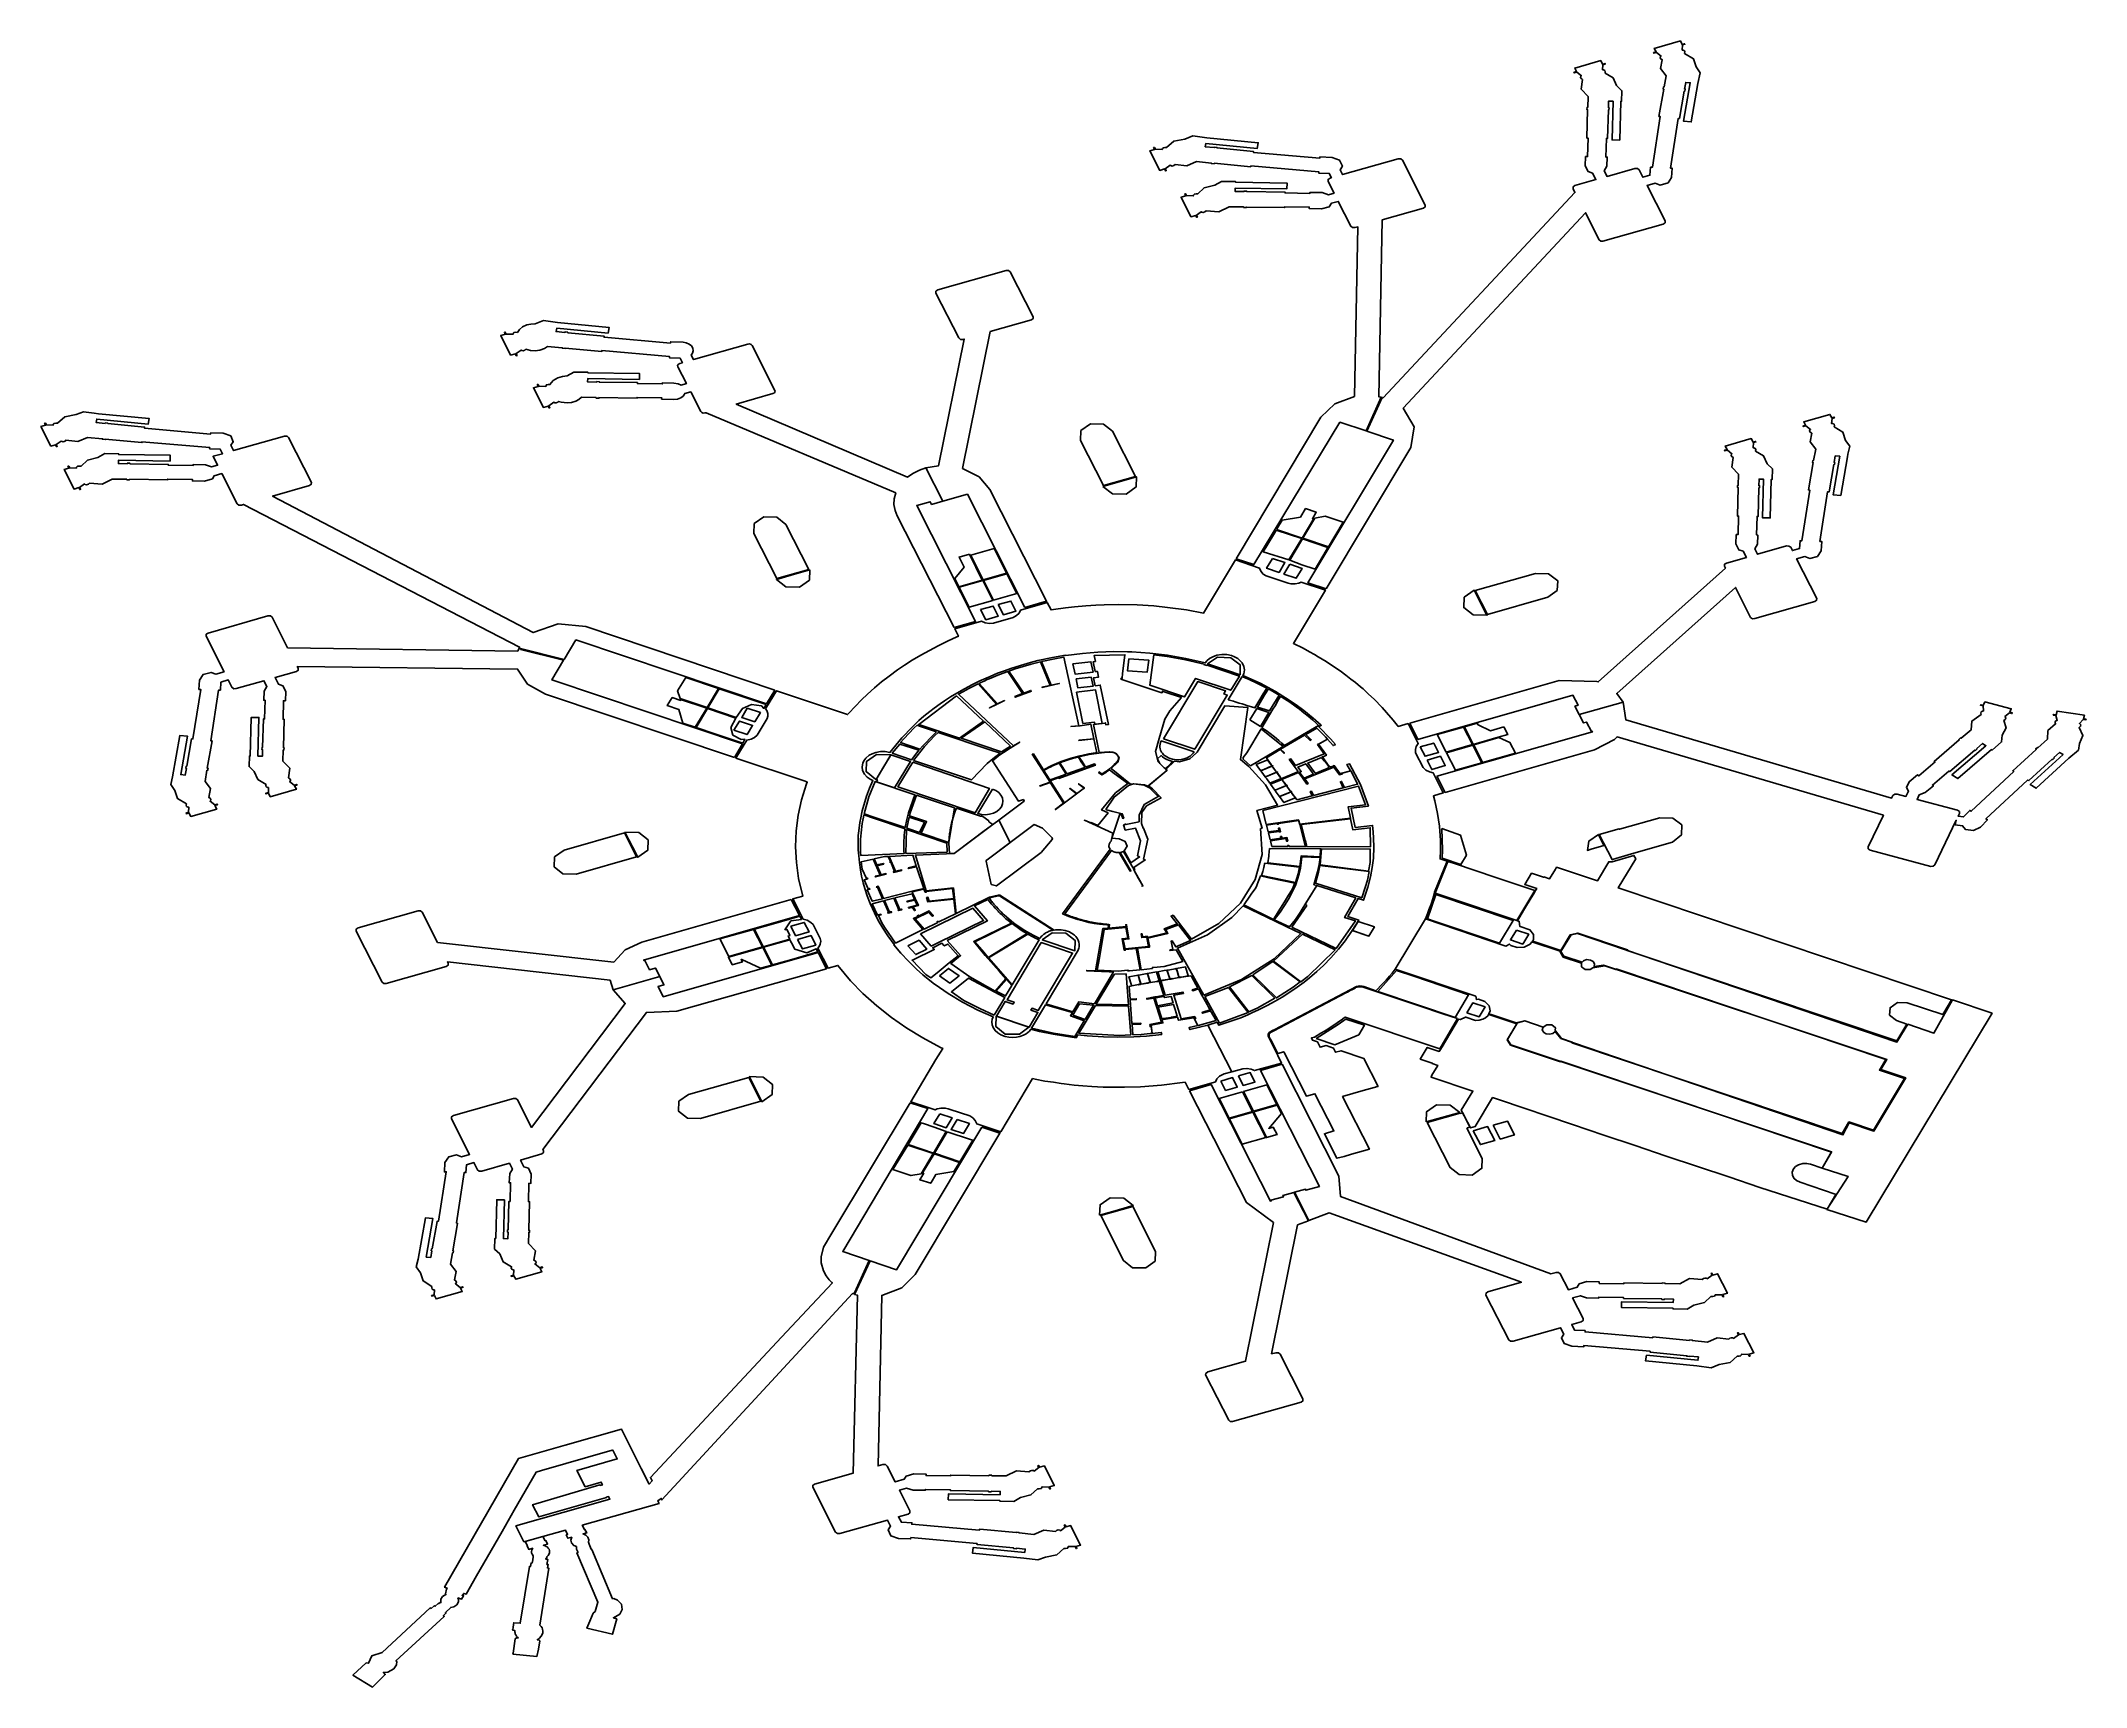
# Model space of a CAD drawing. Extents: x 12.24045 to 12.24318, y 41.79474 to 41.79694.
import ezdxf

# ---------------------------------------------------------------- set-up
doc = ezdxf.new("R2010")
doc.units = 0
doc.layers.add('RM$', color=3, linetype='CONTINUOUS')

msp = doc.modelspace()

# ---------------------------------------------------------------- linework, layer by layer
at = {"layer": 'RM$', "linetype": 'CONTINUOUS'}
for points in [[(12.2421661, 41.7962036), (12.2422794, 41.7963925), (12.2422838, 41.79642), (12.2422691, 41.7964449), (12.2425127, 41.7967058), (12.2425306, 41.7966697), (12.2425331, 41.7966679), (12.2425359, 41.7966679), (12.2426163, 41.7966907), (12.2426188, 41.7966925), (12.2426188, 41.7966951), (12.2425949, 41.7967422), (12.2426058, 41.7967453), (12.2426122, 41.7967429), (12.2426228, 41.7967458), (12.2426274, 41.7967531), (12.2426283, 41.7967656), (12.2426259, 41.7967656), (12.2426362, 41.7968317), (12.2426381, 41.7968318), (12.2426444, 41.7968684), (12.2426453, 41.7968683), (12.2426458, 41.796871), (12.2426449, 41.7968711), (12.2426464, 41.79688), (12.2426524, 41.7968794), (12.2426435, 41.7968281), (12.2426537, 41.7968271), (12.2426626, 41.7968784), (12.2426658, 41.7968926), (12.2426603, 41.7969008), (12.2426567, 41.7969116), (12.2426448, 41.7969186), (12.2426452, 41.7969212), (12.2426446, 41.7969221), (12.2426428, 41.796923), (12.2426417, 41.7969231), (12.242642, 41.7969299), (12.2426454, 41.7969308), (12.242645, 41.7969316), (12.2426416, 41.7969306), (12.2426393, 41.7969353), (12.2426044, 41.7969254), (12.2426068, 41.7969207), (12.2426034, 41.7969198), (12.2426038, 41.796919), (12.2426072, 41.7969199), (12.2426134, 41.7969151), (12.2426127, 41.7969144), (12.2426122, 41.7969127), (12.2426131, 41.7969113), (12.242615, 41.7969101), (12.2426127, 41.7968984), (12.2426202, 41.7968887), (12.2426175, 41.7968738), (12.2426166, 41.7968739), (12.2426161, 41.7968711), (12.242617, 41.796871), (12.2426107, 41.7968344), (12.2426123, 41.7968342), (12.2426019, 41.7967666), (12.2425995, 41.7967667), (12.2425987, 41.796756), (12.2425891, 41.7967533), (12.2425841, 41.7967631), (12.2425818, 41.7967649), (12.2425786, 41.796765), (12.2425413, 41.7967544), (12.2425373, 41.7967618), (12.2425411, 41.7967679), (12.2425415, 41.7967802), (12.2425398, 41.7967803), (12.2425406, 41.7968051), (12.2425421, 41.7968051), (12.2425431, 41.7968433), (12.2425439, 41.7968433), (12.242544, 41.796846), (12.2425431, 41.7968461), (12.2425434, 41.7968549), (12.2425494, 41.7968548), (12.242548, 41.7968032), (12.2425583, 41.796803), (12.2425596, 41.7968546), (12.2425608, 41.7968546), (12.2425612, 41.7968687), (12.242554, 41.7968759), (12.2425495, 41.7968861), (12.2425386, 41.7968924), (12.242539, 41.7968942), (12.2425382, 41.7968959), (12.2425364, 41.7968967), (12.2425354, 41.7968968), (12.2425357, 41.7969035), (12.2425391, 41.7969045), (12.2425387, 41.7969053), (12.2425353, 41.7969043), (12.2425329, 41.796909), (12.2424981, 41.7968991), (12.2425005, 41.7968944), (12.2424971, 41.7968934), (12.2424975, 41.7968927), (12.2425009, 41.7968936), (12.2425071, 41.7968888), (12.2425064, 41.7968881), (12.2425059, 41.7968863), (12.2425071, 41.7968849), (12.2425086, 41.7968838), (12.2425067, 41.7968709), (12.242516, 41.7968613), (12.2425155, 41.7968465), (12.2425146, 41.7968465), (12.2425145, 41.7968437), (12.2425154, 41.7968436), (12.2425144, 41.7968055), (12.2425159, 41.7968055), (12.2425153, 41.7967809), (12.2425127, 41.7967809), (12.2425122, 41.7967686), (12.242516, 41.7967608), (12.242522, 41.7967589), (12.2425264, 41.7967502), (12.2424984, 41.7967422), (12.2424961, 41.7967405), (12.2424959, 41.7967379), (12.2424984, 41.7967329), (12.2422424, 41.7964588), (12.2422408, 41.7964592), (12.2422207, 41.7964141), (12.2422559, 41.7964023), (12.2421417, 41.7962118)], [(12.2420459, 41.7962439), (12.2421592, 41.7964328), (12.2421776, 41.7964509), (12.2422039, 41.7964606), (12.2422085, 41.796687), (12.2422049, 41.796686), (12.2422015, 41.7966861), (12.2421992, 41.7966879), (12.2421823, 41.7967211), (12.2421732, 41.7967185), (12.2421704, 41.796714), (12.24216, 41.7967111), (12.2421435, 41.7967115), (12.2421436, 41.7967134), (12.2421107, 41.7967139), (12.2421107, 41.7967128), (12.2420597, 41.7967135), (12.2420597, 41.7967128), (12.2420559, 41.7967129), (12.2420559, 41.7967136), (12.2420365, 41.7967138), (12.2420227, 41.7967069), (12.242006, 41.7967084), (12.242004, 41.7967069), (12.2420018, 41.7967062), (12.2420002, 41.7967067), (12.2419993, 41.7967073), (12.2419929, 41.7967026), (12.2419942, 41.7967001), (12.2419932, 41.7966998), (12.2419919, 41.7967023), (12.2419856, 41.7967005), (12.2419723, 41.7967266), (12.2419786, 41.7967284), (12.2419773, 41.7967309), (12.2419784, 41.7967312), (12.2419797, 41.7967287), (12.2419887, 41.7967284), (12.2419889, 41.7967295), (12.2419901, 41.7967308), (12.2419927, 41.7967313), (12.2419947, 41.796731), (12.2420031, 41.7967393), (12.2420175, 41.7967427), (12.2420262, 41.7967478), (12.2420451, 41.7967475), (12.2420451, 41.7967466), (12.242114, 41.7967456), (12.2421138, 41.7967379), (12.2420448, 41.7967389), (12.2420446, 41.7967344), (12.2420565, 41.7967342), (12.2420565, 41.7967349), (12.2420602, 41.7967348), (12.2420602, 41.7967342), (12.2421112, 41.7967335), (12.2421112, 41.7967323), (12.2421444, 41.7967318), (12.2421445, 41.7967331), (12.2421609, 41.7967327), (12.2421691, 41.79673), (12.2421767, 41.7967322), (12.2421687, 41.7967478), (12.2421688, 41.7967503), (12.2421713, 41.7967521), (12.2421732, 41.7967526), (12.2421704, 41.7967583), (12.2421562, 41.7967588), (12.2421563, 41.7967606), (12.2420657, 41.7967685), (12.2420655, 41.7967672), (12.2420167, 41.7967719), (12.2420166, 41.7967713), (12.2420129, 41.7967716), (12.242013, 41.7967723), (12.2419931, 41.7967742), (12.24198, 41.7967686), (12.2419645, 41.7967704), (12.2419625, 41.7967689), (12.2419606, 41.7967682), (12.2419588, 41.7967689), (12.2419578, 41.7967693), (12.2419513, 41.7967646), (12.2419526, 41.7967621), (12.2419516, 41.7967618), (12.2419503, 41.7967643), (12.241944, 41.7967625), (12.2419307, 41.7967886), (12.241937, 41.7967904), (12.2419357, 41.7967929), (12.2419368, 41.7967932), (12.2419381, 41.7967907), (12.2419471, 41.7967904), (12.2419475, 41.7967916), (12.2419487, 41.7967926), (12.2419509, 41.7967931), (12.241953, 41.7967929), (12.2419627, 41.7968016), (12.2419773, 41.7968043), (12.2419879, 41.7968085), (12.2420068, 41.7968059), (12.2420754, 41.7967994), (12.2420741, 41.7967918), (12.2420055, 41.7967984), (12.2420047, 41.796794), (12.2420166, 41.7967928), (12.2420167, 41.7967935), (12.2420204, 41.7967931), (12.2420203, 41.7967925), (12.2420691, 41.7967877), (12.2420693, 41.7967863), (12.2421575, 41.7967786), (12.2421578, 41.7967804), (12.2421742, 41.7967797), (12.2421842, 41.7967761), (12.2421879, 41.7967682), (12.2421848, 41.7967631), (12.2421881, 41.7967568), (12.2422623, 41.796778), (12.2422657, 41.7967779), (12.2422681, 41.7967761), (12.2422985, 41.7967162), (12.2422984, 41.7967137), (12.2422961, 41.796712), (12.2422411, 41.7966963), (12.2422364, 41.7964603), (12.2422397, 41.7964595), (12.2422196, 41.7964145), (12.2421846, 41.7964262), (12.2420695, 41.796236)], [(12.2417639, 41.7961789), (12.2417928, 41.7961871), (12.2417168, 41.7963365), (12.2417025, 41.7963534), (12.2416806, 41.7963645), (12.2417175, 41.7965471), (12.2417724, 41.7965627), (12.2417747, 41.7965645), (12.2417748, 41.796567), (12.2417443, 41.7966269), (12.2417419, 41.7966287), (12.2417386, 41.7966287), (12.2416476, 41.7966028), (12.241645, 41.7966011), (12.241645, 41.7965986), (12.2416754, 41.7965388), (12.2416779, 41.7965367), (12.2416812, 41.7965367), (12.2416827, 41.7965372), (12.2416485, 41.7963681), (12.2416315, 41.7963651), (12.241654, 41.7963207), (12.241687, 41.7963301)], [(12.2416691, 41.7961519), (12.241698, 41.7961601), (12.2416193, 41.796315), (12.2416373, 41.7963201), (12.2416391, 41.7963164), (12.241654, 41.7963207), (12.2416316, 41.7963651), (12.2416228, 41.7963621), (12.2416143, 41.7963579), (12.2416071, 41.796353), (12.2413783, 41.7964504), (12.2414273, 41.7964644), (12.2414294, 41.7964655), (12.2414303, 41.7964671), (12.24143, 41.7964687), (12.2413995, 41.7965286), (12.2413983, 41.79653), (12.2413961, 41.7965307), (12.2413939, 41.7965305), (12.2413212, 41.7965098), (12.241318, 41.7965159), (12.2413198, 41.7965183), (12.2413207, 41.7965217), (12.2413202, 41.796525), (12.2413184, 41.7965281), (12.2413154, 41.7965306), (12.2413114, 41.7965324), (12.2413072, 41.796533), (12.2412907, 41.7965337), (12.2412904, 41.7965319), (12.2412018, 41.7965396), (12.241202, 41.796541), (12.2411532, 41.7965457), (12.2411533, 41.7965464), (12.2411496, 41.7965467), (12.2411495, 41.7965461), (12.2411376, 41.7965472), (12.2411384, 41.7965517), (12.241207, 41.7965451), (12.2412083, 41.7965527), (12.2411397, 41.7965592), (12.2411208, 41.7965618), (12.2411098, 41.7965576), (12.2411039, 41.7965573), (12.2410984, 41.796556), (12.2410928, 41.7965534), (12.2410886, 41.79655), (12.2410859, 41.7965462), (12.2410832, 41.7965463), (12.2410813, 41.796546), (12.2410801, 41.7965443), (12.24108, 41.7965437), (12.241071, 41.7965439), (12.2410697, 41.7965465), (12.2410687, 41.7965462), (12.24107, 41.7965436), (12.2410637, 41.7965419), (12.2410769, 41.7965158), (12.2410832, 41.7965176), (12.2410845, 41.796515), (12.2410855, 41.7965153), (12.2410843, 41.7965179), (12.2410908, 41.7965225), (12.2410917, 41.796522), (12.2410937, 41.7965216), (12.2410958, 41.7965223), (12.2410974, 41.7965237), (12.2411034, 41.796522), (12.2411098, 41.7965216), (12.2411161, 41.7965226), (12.241122, 41.7965248), (12.2411261, 41.7965275), (12.2411459, 41.7965256), (12.2411458, 41.7965249), (12.2411496, 41.7965246), (12.2411497, 41.7965252), (12.2411985, 41.7965205), (12.2411987, 41.7965218), (12.2412892, 41.7965139), (12.2412891, 41.7965121), (12.2413033, 41.7965115), (12.2413063, 41.7965056), (12.2413028, 41.7965046), (12.241301, 41.7965035), (12.2413, 41.796502), (12.2413002, 41.7965003), (12.2413118, 41.7964777), (12.2413048, 41.7964757), (12.2413005, 41.7964775), (12.2412951, 41.7964782), (12.2412795, 41.7964786), (12.2412795, 41.7964773), (12.2412463, 41.7964778), (12.2412463, 41.796479), (12.2411953, 41.7964797), (12.2411953, 41.7964803), (12.2411916, 41.7964804), (12.2411916, 41.7964797), (12.2411797, 41.7964799), (12.2411799, 41.7964844), (12.2412489, 41.7964834), (12.2412491, 41.7964911), (12.2411802, 41.7964921), (12.2411802, 41.796493), (12.2411613, 41.7964932), (12.2411526, 41.7964881), (12.2411464, 41.7964873), (12.2411399, 41.7964854), (12.2411338, 41.7964817), (12.2411294, 41.7964765), (12.241127, 41.7964764), (12.2411248, 41.7964762), (12.2411237, 41.7964739), (12.2411147, 41.7964742), (12.2411135, 41.7964767), (12.2411124, 41.7964764), (12.2411137, 41.7964739), (12.2411074, 41.7964721), (12.2411207, 41.796446), (12.241127, 41.7964478), (12.2411282, 41.7964453), (12.2411293, 41.7964456), (12.241128, 41.7964481), (12.2411345, 41.7964528), (12.241136, 41.7964521), (12.2411379, 41.796452), (12.2411398, 41.7964528), (12.241141, 41.796454), (12.2411446, 41.7964529), (12.2411522, 41.7964519), (12.2411583, 41.7964525), (12.2411642, 41.7964544), (12.2411682, 41.7964566), (12.2411715, 41.7964595), (12.241191, 41.796459), (12.241191, 41.7964584), (12.2411948, 41.7964583), (12.2411948, 41.796459), (12.2412458, 41.7964583), (12.2412458, 41.7964594), (12.2412787, 41.7964589), (12.2412786, 41.796457), (12.2412951, 41.7964566), (12.2412999, 41.7964571), (12.2413041, 41.7964588), (12.2413072, 41.7964611), (12.2413092, 41.7964637), (12.2413098, 41.7964646), (12.2413174, 41.7964666), (12.2413308, 41.7964404), (12.2413321, 41.796439), (12.2413342, 41.7964383), (12.2413365, 41.7964385), (12.241338, 41.7964389), (12.2415912, 41.7963318), (12.241589, 41.796324), (12.2415888, 41.7963164), (12.2415904, 41.7963085), (12.2415932, 41.7963013)], [(12.2414296, 41.7960684), (12.2414186, 41.7960501), (12.241164, 41.7961355), (12.2411482, 41.7961092), (12.2410881, 41.7961245), (12.2410888, 41.796126), (12.2407201, 41.7963164), (12.2407173, 41.7963155), (12.2407138, 41.7963156), (12.2407116, 41.7963174), (12.2406911, 41.7963577), (12.2406811, 41.7963548), (12.2406787, 41.7963506), (12.2406682, 41.7963474), (12.2406518, 41.7963479), (12.2406519, 41.7963499), (12.240619, 41.7963503), (12.240619, 41.7963492), (12.240568, 41.79635), (12.240568, 41.7963493), (12.2405642, 41.7963494), (12.2405642, 41.79635), (12.2405448, 41.7963503), (12.2405312, 41.7963434), (12.2405144, 41.7963448), (12.2405129, 41.7963435), (12.2405106, 41.7963428), (12.2405085, 41.7963432), (12.2405078, 41.7963438), (12.2405012, 41.7963391), (12.2405025, 41.7963366), (12.2405015, 41.7963363), (12.2405002, 41.7963388), (12.2404939, 41.796337), (12.2404807, 41.7963631), (12.2404869, 41.7963649), (12.2404856, 41.7963674), (12.2404867, 41.7963677), (12.240488, 41.7963652), (12.240497, 41.7963649), (12.2404972, 41.796366), (12.2404986, 41.7963673), (12.2405009, 41.7963676), (12.2405031, 41.7963674), (12.2405118, 41.7963757), (12.2405256, 41.7963791), (12.2405347, 41.7963844), (12.2405534, 41.7963839), (12.2405534, 41.796383), (12.2406223, 41.796382), (12.2406221, 41.7963744), (12.2405531, 41.7963754), (12.240553, 41.7963709), (12.2405648, 41.7963707), (12.2405648, 41.7963714), (12.2405685, 41.7963713), (12.2405685, 41.7963707), (12.2406195, 41.7963699), (12.2406195, 41.7963688), (12.2406527, 41.7963683), (12.2406528, 41.7963696), (12.2406692, 41.7963691), (12.2406774, 41.7963665), (12.2406854, 41.7963688), (12.2406794, 41.7963807), (12.2406921, 41.7963841), (12.2406891, 41.7963901), (12.2406749, 41.7963907), (12.240675, 41.7963924), (12.2405845, 41.7964002), (12.2405844, 41.7963991), (12.2405355, 41.7964037), (12.2405354, 41.7964031), (12.2405316, 41.7964035), (12.2405318, 41.7964041), (12.2405119, 41.796406), (12.2404988, 41.7964005), (12.2404828, 41.7964021), (12.2404817, 41.7964009), (12.2404793, 41.7964), (12.2404778, 41.7964006), (12.2404765, 41.7964009), (12.2404701, 41.7963964), (12.2404714, 41.7963939), (12.2404703, 41.7963936), (12.240469, 41.7963961), (12.2404628, 41.7963943), (12.2404495, 41.7964204), (12.2404558, 41.7964222), (12.2404545, 41.7964247), (12.2404555, 41.796425), (12.2404568, 41.7964225), (12.2404658, 41.7964222), (12.2404661, 41.7964234), (12.2404674, 41.7964246), (12.2404696, 41.7964251), (12.2404717, 41.7964247), (12.2404717, 41.7964247), (12.2404814, 41.7964335), (12.2404967, 41.7964363), (12.2405066, 41.7964402), (12.2405205, 41.7964384), (12.2405263, 41.7964376), (12.2405941, 41.7964312), (12.2405928, 41.7964236), (12.2405242, 41.7964303), (12.2405235, 41.7964258), (12.2405353, 41.7964246), (12.2405354, 41.7964253), (12.2405391, 41.7964249), (12.240539, 41.7964243), (12.2405879, 41.7964196), (12.240588, 41.7964181), (12.2406762, 41.7964104), (12.2406765, 41.7964122), (12.240693, 41.7964115), (12.2407031, 41.796408), (12.2407065, 41.7964001), (12.2407033, 41.7963954), (12.2407069, 41.7963883), (12.2407747, 41.7964076), (12.2407783, 41.7964076), (12.2407804, 41.7964057), (12.2408108, 41.7963458), (12.2408107, 41.7963433), (12.2408084, 41.7963416), (12.2407589, 41.7963275), (12.2411071, 41.7961454), (12.2411406, 41.7961569), (12.2411772, 41.7961532)], [(12.2422778, 41.7960243), (12.2422888, 41.7960027), (12.2424957, 41.7960616), (12.2425026, 41.7960482), (12.2424985, 41.796047), (12.2425041, 41.7960361), (12.2425627, 41.7960525), (12.2425544, 41.796064), (12.2427128, 41.7962055), (12.242733, 41.7961656), (12.2427354, 41.7961638), (12.2427387, 41.7961639), (12.2428187, 41.7961867), (12.2428212, 41.7961884), (12.2428214, 41.7961909), (12.2427945, 41.7962436), (12.2428054, 41.7962467), (12.242812, 41.7962443), (12.2428223, 41.7962471), (12.2428271, 41.7962546), (12.2428281, 41.796267), (12.2428257, 41.796267), (12.2428359, 41.7963334), (12.2428379, 41.7963331), (12.2428442, 41.7963697), (12.242845, 41.7963696), (12.2428455, 41.7963724), (12.2428446, 41.7963725), (12.2428462, 41.7963813), (12.2428522, 41.7963808), (12.2428433, 41.7963294), (12.2428534, 41.7963285), (12.2428623, 41.7963798), (12.2428631, 41.7963837), (12.2428656, 41.796394), (12.24286, 41.7964019), (12.2428563, 41.796413), (12.2428447, 41.7964201), (12.242845, 41.7964218), (12.2428445, 41.7964234), (12.2428423, 41.7964245), (12.2428413, 41.7964244), (12.2428418, 41.7964312), (12.2428451, 41.7964322), (12.2428447, 41.796433), (12.2428414, 41.796432), (12.242839, 41.7964367), (12.2428041, 41.7964268), (12.2428065, 41.7964221), (12.2428031, 41.7964211), (12.2428035, 41.7964203), (12.2428069, 41.7964213), (12.2428132, 41.7964164), (12.2428123, 41.7964157), (12.2428118, 41.7964141), (12.2428128, 41.7964127), (12.2428147, 41.7964115), (12.2428125, 41.7963998), (12.24282, 41.7963903), (12.2428172, 41.7963751), (12.2428163, 41.7963752), (12.2428159, 41.7963724), (12.2428167, 41.7963723), (12.2428104, 41.7963358), (12.2428121, 41.7963356), (12.2428016, 41.7962679), (12.2427992, 41.796268), (12.2427984, 41.7962574), (12.2427889, 41.7962547), (12.2427866, 41.7962592), (12.2427843, 41.7962609), (12.242781, 41.796261), (12.2427423, 41.79625), (12.2427385, 41.7962572), (12.2427421, 41.7962632), (12.2427427, 41.7962755), (12.242741, 41.7962756), (12.2427417, 41.7963004), (12.2427432, 41.7963004), (12.2427442, 41.7963386), (12.242745, 41.7963386), (12.2427451, 41.7963414), (12.2427442, 41.7963414), (12.2427445, 41.7963502), (12.2427505, 41.7963501), (12.2427491, 41.7962985), (12.2427594, 41.7962983), (12.2427607, 41.7963499), (12.2427619, 41.7963499), (12.2427623, 41.796364), (12.2427554, 41.7963706), (12.2427505, 41.7963815), (12.2427397, 41.7963877), (12.2427399, 41.7963896), (12.2427393, 41.7963912), (12.2427373, 41.796392), (12.2427364, 41.7963922), (12.2427368, 41.7963989), (12.2427402, 41.7963998), (12.2427398, 41.7964006), (12.2427364, 41.7963996), (12.242734, 41.7964043), (12.2426992, 41.7963944), (12.2427016, 41.7963897), (12.2426982, 41.7963888), (12.2426986, 41.796388), (12.242702, 41.7963889), (12.2427082, 41.7963841), (12.2427077, 41.7963835), (12.2427069, 41.7963818), (12.242708, 41.7963802), (12.2427096, 41.7963791), (12.2427078, 41.7963663), (12.2427171, 41.7963566), (12.2427166, 41.7963418), (12.2427157, 41.7963418), (12.2427156, 41.796339), (12.2427165, 41.796339), (12.2427155, 41.7963008), (12.242717, 41.7963008), (12.2427164, 41.7962762), (12.2427138, 41.7962762), (12.2427133, 41.7962639), (12.2427173, 41.796256), (12.2427231, 41.7962542), (12.2427274, 41.7962457), (12.242701, 41.7962382), (12.2426984, 41.7962365), (12.2426983, 41.7962339), (12.2426995, 41.7962315), (12.2425295, 41.7960795), (12.2425276, 41.7960802), (12.2424773, 41.7960812)], [(12.2418686, 41.7963416), (12.2419114, 41.7963538), (12.2418806, 41.7964142), (12.2418688, 41.7964236), (12.2418514, 41.796424), (12.2418386, 41.796415), (12.241838, 41.7964019)], [(12.2418681, 41.7963405), (12.2419128, 41.7963533), (12.2419123, 41.7963397), (12.241899, 41.7963302), (12.2418807, 41.7963306)], [(12.2414151, 41.7962997), (12.2414326, 41.7962993), (12.2414444, 41.7962898), (12.2414751, 41.7962296), (12.2414325, 41.7962174), (12.2414018, 41.7962776), (12.2414024, 41.7962908)], [(12.2421, 41.7962829), (12.242134, 41.7962715), (12.2421497, 41.7962977), (12.2421479, 41.7962974), (12.242153, 41.796306), (12.2421386, 41.7963109), (12.2421317, 41.7962993), (12.2421074, 41.7962952)], [(12.2421351, 41.7962712), (12.2421691, 41.7962597), (12.2421888, 41.7962926), (12.242165, 41.7963006), (12.2421512, 41.796298)], [(12.2420995, 41.7962821), (12.2421335, 41.7962707), (12.2421165, 41.7962423), (12.2420822, 41.7962531), (12.2420883, 41.7962633), (12.2420971, 41.7962781)], [(12.2416897, 41.7962499), (12.2417069, 41.7962155), (12.2416757, 41.7962066), (12.2416708, 41.7962164), (12.2416701, 41.7962176), (12.2416826, 41.7962325), (12.2416759, 41.796246)], [(12.2417226, 41.7962575), (12.2416914, 41.7962486), (12.2417081, 41.7962158), (12.2417393, 41.7962247)], [(12.2421346, 41.7962703), (12.2421686, 41.7962589), (12.2421662, 41.7962549), (12.2421513, 41.79623), (12.2421338, 41.7962359), (12.2421176, 41.7962419)], [(12.2414766, 41.796229), (12.2414761, 41.7962154), (12.2414629, 41.796206), (12.2414445, 41.7962064), (12.241432, 41.7962163), (12.2414514, 41.7962218)], [(12.2417397, 41.7962239), (12.2417085, 41.796215), (12.2417219, 41.7961886), (12.2417531, 41.7961975)], [(12.2420947, 41.7962443), (12.2421111, 41.7962388), (12.2421032, 41.7962257), (12.2420867, 41.7962312)], [(12.2421177, 41.7962366), (12.2421341, 41.796231), (12.2421263, 41.7962179), (12.2421098, 41.7962234)], [(12.2423653, 41.7962014), (12.2424458, 41.7962244), (12.2424632, 41.7962239), (12.2424754, 41.7962144), (12.2424747, 41.7962016), (12.2424621, 41.7961924), (12.2423816, 41.7961695)], [(12.2416761, 41.7962058), (12.2417074, 41.7962147), (12.2417208, 41.7961883), (12.2416895, 41.7961794)], [(12.2423506, 41.7961926), (12.2423639, 41.7962018), (12.2423809, 41.7961685), (12.2423626, 41.7961688), (12.24235, 41.7961786)], [(12.2413757, 41.7959784), (12.2413866, 41.7959967), (12.241132, 41.7960822), (12.2411477, 41.7961083), (12.2410902, 41.7961229), (12.2410906, 41.7961238), (12.2410881, 41.7961245), (12.2410865, 41.7961207), (12.2407791, 41.796125), (12.2407584, 41.7961658), (12.240756, 41.7961675), (12.2407527, 41.7961675), (12.2406727, 41.7961447), (12.2406703, 41.796143), (12.2406701, 41.7961406), (12.2406942, 41.7960929), (12.2406833, 41.7960898), (12.2406768, 41.7960922), (12.2406662, 41.7960894), (12.2406613, 41.7960819), (12.2406605, 41.7960695), (12.240663, 41.7960695), (12.2406526, 41.7960034), (12.2406507, 41.7960033), (12.2406444, 41.7959668), (12.2406435, 41.7959669), (12.2406431, 41.7959641), (12.2406439, 41.795964), (12.2406424, 41.7959551), (12.2406364, 41.7959557), (12.2406453, 41.7960071), (12.2406351, 41.796008), (12.2406254, 41.7959528), (12.240623, 41.7959425), (12.2406286, 41.7959346), (12.2406321, 41.7959237), (12.2406439, 41.7959166), (12.2406434, 41.7959149), (12.2406442, 41.7959131), (12.2406462, 41.7959121), (12.2406473, 41.795912), (12.2406467, 41.7959053), (12.2406434, 41.7959043), (12.2406438, 41.7959035), (12.2406472, 41.7959045), (12.2406496, 41.7958998), (12.2406844, 41.7959097), (12.240682, 41.7959144), (12.2406854, 41.7959154), (12.240685, 41.7959162), (12.2406816, 41.7959152), (12.2406754, 41.7959201), (12.2406761, 41.7959208), (12.2406767, 41.7959225), (12.2406757, 41.795924), (12.2406739, 41.795925), (12.2406761, 41.7959369), (12.2406687, 41.7959465), (12.2406713, 41.7959614), (12.2406722, 41.7959613), (12.2406727, 41.7959641), (12.2406718, 41.7959641), (12.2406781, 41.7960007), (12.2406764, 41.7960009), (12.2406869, 41.7960686), (12.2406893, 41.7960685), (12.2406899, 41.796079), (12.2406998, 41.796082), (12.2407046, 41.7960722), (12.2407072, 41.7960703), (12.2407105, 41.7960705), (12.2407473, 41.7960809), (12.2407514, 41.7960731), (12.2407478, 41.7960672), (12.2407472, 41.7960549), (12.2407489, 41.7960549), (12.2407482, 41.79603), (12.2407467, 41.79603), (12.2407457, 41.7959919), (12.2407449, 41.7959919), (12.2407448, 41.7959891), (12.2407457, 41.7959891), (12.2407454, 41.7959802), (12.2407394, 41.7959803), (12.2407408, 41.796032), (12.2407305, 41.7960321), (12.2407292, 41.7959805), (12.240728, 41.7959806), (12.2407276, 41.7959664), (12.2407345, 41.7959599), (12.2407391, 41.7959493), (12.2407502, 41.7959425), (12.24075, 41.795941), (12.2407505, 41.7959395), (12.2407525, 41.7959386), (12.2407535, 41.7959383), (12.2407533, 41.7959317), (12.2407497, 41.7959306), (12.2407501, 41.7959298), (12.2407535, 41.7959308), (12.2407559, 41.7959261), (12.2407907, 41.795936), (12.2407883, 41.7959407), (12.2407917, 41.7959417), (12.2407913, 41.7959425), (12.240788, 41.7959415), (12.2407817, 41.7959464), (12.2407827, 41.7959473), (12.2407829, 41.7959487), (12.2407819, 41.7959502), (12.24078, 41.7959514), (12.2407821, 41.7959642), (12.2407728, 41.7959738), (12.2407732, 41.7959887), (12.2407742, 41.7959887), (12.2407743, 41.7959915), (12.2407734, 41.7959915), (12.2407744, 41.7960296), (12.2407729, 41.7960296), (12.2407735, 41.7960543), (12.2407761, 41.7960542), (12.2407766, 41.7960665), (12.2407728, 41.7960744), (12.2407667, 41.7960764), (12.2407623, 41.7960852), (12.2407907, 41.7960933), (12.2407932, 41.7960951), (12.2407932, 41.7960976), (12.2407918, 41.7961), (12.2410861, 41.7960966), (12.2410995, 41.7960766), (12.2411234, 41.7960631)], [(12.2417046, 41.7961759), (12.2417215, 41.7961807), (12.2417282, 41.7961673), (12.2417114, 41.7961625)], [(12.2417281, 41.7961826), (12.241745, 41.7961874), (12.2417518, 41.796174), (12.241735, 41.7961692)], [(12.2418562, 41.7961145), (12.2418562, 41.7961145), (12.2418974, 41.7961158), (12.2418964, 41.7961078), (12.2418948, 41.7960942), (12.2418942, 41.7960903), (12.2418936, 41.7960848), (12.2418941, 41.7960846), (12.2418939, 41.7960842), (12.2418927, 41.7960846), (12.241892, 41.7960833), (12.2419469, 41.796065), (12.2419477, 41.7960664), (12.2419472, 41.7960666), (12.2419475, 41.7960671), (12.2419497, 41.7960664), (12.2419729, 41.7960586), (12.2419574, 41.7960406), (12.2419505, 41.7960296), (12.2419432, 41.7960037), (12.2419382, 41.7959863), (12.2419419, 41.7959725), (12.2419532, 41.7959612), (12.2419282, 41.7959401), (12.2419237, 41.7959422), (12.2419092, 41.7959434), (12.2419049, 41.7959429), (12.2418788, 41.795964), (12.2418877, 41.7959722), (12.2418896, 41.7959785), (12.2418852, 41.7959843), (12.2418768, 41.7959862), (12.2418631, 41.795985), (12.2418555, 41.7960227), (12.241871, 41.7960245), (12.2418713, 41.7960245), (12.2418712, 41.796025), (12.2418714, 41.796025), (12.2418721, 41.7960221), (12.2418753, 41.7960225), (12.2418644, 41.7960751), (12.2418578, 41.7960744), (12.2418556, 41.796085), (12.2418622, 41.7960858), (12.2418607, 41.7960935), (12.2418577, 41.7960935), (12.2418551, 41.7961063), (12.2418579, 41.7961069)], [(12.2419028, 41.7961104), (12.2419008, 41.7960943), (12.2419271, 41.7960925), (12.2419291, 41.7961086)], [(12.2419781, 41.796109), (12.2420032, 41.7961031), (12.242003, 41.7961027), (12.2420067, 41.7961014), (12.2420071, 41.796102), (12.2420502, 41.7960873), (12.2420388, 41.7960682), (12.2419918, 41.796084), (12.241977, 41.7960593), (12.2419308, 41.796075), (12.2419362, 41.7961154), (12.2419537, 41.7961133)], [(12.2420211, 41.7961123), (12.2420387, 41.7961118), (12.2420513, 41.7961023), (12.2420514, 41.7960889), (12.2420345, 41.7960945), (12.2420077, 41.7961035)], [(12.2413107, 41.7960854), (12.2412999, 41.7960675), (12.2413034, 41.7960572), (12.2413393, 41.7960452), (12.2413545, 41.7960706)], [(12.241828, 41.7961036), (12.241852, 41.7961064), (12.2418549, 41.7960925), (12.2418309, 41.7960898)], [(12.2418322, 41.7960834), (12.2418524, 41.7960857), (12.2418548, 41.7960737), (12.2418346, 41.7960715)], [(12.2413388, 41.7960443), (12.2413235, 41.7960189), (12.2413071, 41.7960244), (12.2413016, 41.7960426), (12.2412861, 41.7960478), (12.2412927, 41.7960586), (12.2413043, 41.7960547), (12.2413038, 41.7960561)], [(12.2413556, 41.7960702), (12.2414181, 41.7960492), (12.2414149, 41.796044), (12.241412, 41.7960473), (12.2413984, 41.7960494), (12.2413864, 41.7960441), (12.2413783, 41.796032), (12.2413404, 41.7960448)], [(12.2416724, 41.7960609), (12.2417086, 41.7960272), (12.2416764, 41.7960045), (12.241622, 41.7960226)], [(12.2418325, 41.7960659), (12.2418579, 41.7960689), (12.241867, 41.7960241), (12.2418573, 41.7960229), (12.2418567, 41.7960259), (12.2418412, 41.7960241)], [(12.241949, 41.7960035), (12.2419947, 41.7960799), (12.2420319, 41.7960674), (12.2420295, 41.7960633), (12.242034, 41.7960618), (12.2419907, 41.7959895)], [(12.242089, 41.7960702), (12.2420991, 41.7960642), (12.2421034, 41.7960617), (12.2420907, 41.7960406), (12.2420743, 41.7960457), (12.2420799, 41.7960551), (12.2420844, 41.7960626)], [(12.2420804, 41.7960183), (12.2420861, 41.7960144), (12.2420914, 41.7960104), (12.2420971, 41.796006), (12.242103, 41.796001), (12.242107, 41.7959977), (12.2421105, 41.7959944), (12.2421346, 41.7960086), (12.2421451, 41.7960149), (12.2421561, 41.7960214), (12.2421523, 41.7960249), (12.2421477, 41.7960289), (12.2421423, 41.7960336), (12.2421364, 41.7960383), (12.2421306, 41.796043), (12.2421277, 41.796045), (12.2421225, 41.7960488), (12.2421162, 41.7960531), (12.2421133, 41.796055), (12.2421118, 41.796056), (12.2421103, 41.796057), (12.2421085, 41.7960581), (12.242107, 41.796059), (12.2421053, 41.7960601), (12.2421027, 41.7960561), (12.2420979, 41.7960475), (12.2420951, 41.7960429)], [(12.2413399, 41.796044), (12.2413779, 41.7960312), (12.2413711, 41.7960186), (12.2413739, 41.7960084), (12.2413848, 41.7960024), (12.2413898, 41.7960028), (12.2413871, 41.7959976), (12.2413497, 41.7960101), (12.2413246, 41.7960185)], [(12.2413752, 41.7960149), (12.2413825, 41.7960272), (12.2414001, 41.7960213), (12.2413927, 41.796009)], [(12.2413929, 41.7960444), (12.2414105, 41.7960385), (12.241403, 41.7960262), (12.2413855, 41.7960321)], [(12.2417102, 41.7960261), (12.2417445, 41.7959937), (12.2417327, 41.795986), (12.2416788, 41.7960041)], [(12.2420641, 41.7960286), (12.2420783, 41.7960197), (12.2420896, 41.7960385), (12.2420734, 41.796044)], [(12.2423139, 41.7959534), (12.2423249, 41.7959318), (12.2425244, 41.7959886), (12.2425512, 41.7960027), (12.2425547, 41.7960061), (12.2429104, 41.7959013), (12.2428901, 41.795859), (12.2428903, 41.7958566), (12.2428928, 41.7958549), (12.2429737, 41.7958331), (12.242977, 41.7958332), (12.2429793, 41.7958352), (12.2430078, 41.7958948), (12.2430062, 41.7958886), (12.2430161, 41.7958873), (12.24302, 41.7958825), (12.2430307, 41.7958809), (12.24304, 41.7958854), (12.2430493, 41.7958953), (12.2430473, 41.7958965), (12.243103, 41.7959484), (12.2431047, 41.7959477), (12.2431359, 41.7959762), (12.2431366, 41.7959758), (12.2431389, 41.795978), (12.2431383, 41.7959784), (12.2431458, 41.7959853), (12.2431505, 41.7959824), (12.2431066, 41.7959424), (12.2431145, 41.7959375), (12.2431583, 41.7959776), (12.2431712, 41.7959883), (12.2431723, 41.7959974), (12.2431769, 41.7960078), (12.2431719, 41.7960187), (12.2431738, 41.7960202), (12.243174, 41.7960219), (12.243173, 41.7960233), (12.2431723, 41.7960238), (12.2431774, 41.7960293), (12.243181, 41.7960288), (12.2431812, 41.7960296), (12.2431776, 41.7960301), (12.2431789, 41.796035), (12.2431424, 41.7960405), (12.2431411, 41.7960355), (12.2431375, 41.7960361), (12.2431373, 41.7960352), (12.2431408, 41.7960347), (12.2431427, 41.7960281), (12.2431415, 41.7960277), (12.2431399, 41.7960267), (12.2431397, 41.7960248), (12.2431405, 41.7960234), (12.2431301, 41.7960144), (12.2431298, 41.7960031), (12.2431169, 41.7959915), (12.2431162, 41.7959919), (12.2431138, 41.7959897), (12.2431145, 41.7959893), (12.2430833, 41.7959608), (12.2430846, 41.79596), (12.2430277, 41.7959068), (12.2430258, 41.7959078), (12.2430176, 41.7958991), (12.2430103, 41.7959002), (12.243012, 41.7959038), (12.2430119, 41.7959063), (12.2430094, 41.795908), (12.2429555, 41.7959225), (12.2429584, 41.7959288), (12.2429662, 41.7959317), (12.2429773, 41.7959408), (12.242976, 41.7959417), (12.242998, 41.7959604), (12.2429991, 41.7959597), (12.2430326, 41.7959884), (12.2430334, 41.795988), (12.2430356, 41.79599), (12.2430352, 41.7959906), (12.2430429, 41.7959972), (12.2430474, 41.7959942), (12.243002, 41.7959553), (12.2430097, 41.7959503), (12.243055, 41.7959891), (12.2430559, 41.7959885), (12.2430684, 41.7959992), (12.243069, 41.7960081), (12.2430743, 41.7960179), (12.2430713, 41.7960281), (12.2430732, 41.7960294), (12.2430741, 41.7960309), (12.2430733, 41.7960326), (12.2430727, 41.7960332), (12.2430787, 41.7960381), (12.2430821, 41.7960372), (12.2430825, 41.796038), (12.2430791, 41.7960389), (12.2430813, 41.7960437), (12.2430461, 41.7960528), (12.2430439, 41.7960481), (12.2430405, 41.796049), (12.2430401, 41.7960482), (12.2430435, 41.7960473), (12.2430442, 41.7960406), (12.243043, 41.7960404), (12.2430411, 41.7960394), (12.2430408, 41.7960379), (12.2430411, 41.796036), (12.2430287, 41.7960272), (12.2430275, 41.7960153), (12.2430143, 41.7960042), (12.2430134, 41.7960046), (12.2430111, 41.7960024), (12.2430118, 41.796002), (12.2429782, 41.7959733), (12.2429794, 41.7959725), (12.2429577, 41.795954), (12.2429558, 41.7959553), (12.2429448, 41.7959461), (12.2429412, 41.7959383), (12.2429441, 41.7959337), (12.2429406, 41.7959266), (12.2429288, 41.7959297), (12.2429255, 41.7959296), (12.242923, 41.7959277), (12.2429214, 41.7959242), (12.2425665, 41.7960287), (12.2425627, 41.7960525), (12.2425041, 41.7960361), (12.2425099, 41.7960247), (12.2425139, 41.7960258), (12.2425204, 41.7960132), (12.2425215, 41.7960135), (12.2425219, 41.7960127)], [(12.2416459, 41.7960128), (12.241623, 41.7960204), (12.2416198, 41.7960215), (12.2416161, 41.7960181), (12.241602, 41.7960033), (12.2415978, 41.7959984), (12.2416235, 41.7959896), (12.2416275, 41.7959942), (12.2416417, 41.7960089)], [(12.2416148, 41.7959747), (12.2416925, 41.7959487), (12.2417133, 41.7959704), (12.2417208, 41.7959768), (12.2417307, 41.7959843), (12.2417169, 41.7959889), (12.241648, 41.7960121), (12.2416437, 41.796008), (12.2416296, 41.7959933)], [(12.2419897, 41.795986), (12.2419884, 41.7959841), (12.2419868, 41.7959824), (12.2419854, 41.7959812), (12.2419847, 41.7959805), (12.2419826, 41.7959792), (12.2419803, 41.795978), (12.241978, 41.7959771), (12.2419747, 41.7959762), (12.2419723, 41.7959758), (12.2419694, 41.7959755), (12.2419667, 41.7959755), (12.2419637, 41.7959757), (12.2419609, 41.7959762), (12.2419578, 41.7959771), (12.2419555, 41.795978), (12.2419532, 41.7959792), (12.241951, 41.7959806), (12.2419491, 41.7959822), (12.2419474, 41.7959841), (12.2419461, 41.7959858), (12.241945, 41.7959881), (12.2419444, 41.7959899), (12.241944, 41.7959921), (12.241944, 41.7959942), (12.2419443, 41.7959965), (12.241945, 41.7959986), (12.241946, 41.7960007)], [(12.2420551, 41.7959763), (12.2420554, 41.7959785), (12.2420604, 41.7959848), (12.2420795, 41.7960166), (12.2421086, 41.7959932), (12.2420652, 41.7959675)], [(12.2423497, 41.7960191), (12.2423145, 41.7960091), (12.2423264, 41.7959857), (12.2423616, 41.7959957)], [(12.2424035, 41.7960194), (12.2423857, 41.7960142), (12.242369, 41.796022), (12.2423679, 41.7960243), (12.2423508, 41.7960194), (12.2423627, 41.795996), (12.242396, 41.7960055), (12.2424087, 41.7960092)], [(12.2423632, 41.7959952), (12.242397, 41.796005), (12.2424117, 41.7959985), (12.2424189, 41.7959843), (12.2423751, 41.7959718)], [(12.2415847, 41.7959819), (12.2415838, 41.7959822), (12.2415655, 41.7959825), (12.2415524, 41.7959733), (12.2415516, 41.7959596), (12.2415642, 41.7959495), (12.2415651, 41.7959492), (12.2415755, 41.7959666), (12.2415824, 41.7959781)], [(12.2415651, 41.7959492), (12.2415847, 41.7959819), (12.2416108, 41.7959732), (12.2415897, 41.795938), (12.2415656, 41.7959461), (12.2415668, 41.7959487)], [(12.2415865, 41.7959843), (12.2416124, 41.7959756), (12.2416222, 41.7959881), (12.2415967, 41.7959965)], [(12.2416141, 41.7959721), (12.2415941, 41.7959395), (12.2416975, 41.7959048), (12.2417164, 41.7959373), (12.2416193, 41.7959703)], [(12.241941, 41.7959765), (12.2419458, 41.795981), (12.2419468, 41.7959801), (12.2419474, 41.7959795), (12.2419492, 41.7959781), (12.2419506, 41.7959773), (12.2419533, 41.7959759), (12.2419555, 41.7959749), (12.2419569, 41.7959744), (12.2419597, 41.7959737), (12.2419618, 41.7959732), (12.2419583, 41.79597), (12.2419515, 41.7959636), (12.2419497, 41.7959649), (12.2419476, 41.7959668), (12.241946, 41.7959685), (12.2419442, 41.7959707), (12.2419427, 41.7959731), (12.2419412, 41.7959759)], [(12.2422919, 41.7959927), (12.2423099, 41.7959978), (12.2423163, 41.7959852), (12.2422983, 41.7959801)], [(12.2423009, 41.795975), (12.2423188, 41.7959802), (12.2423252, 41.7959676), (12.2423073, 41.7959624)], [(12.2423269, 41.7959849), (12.242362, 41.7959949), (12.2423739, 41.7959715), (12.2423387, 41.7959615)], [(12.2415554, 41.7959261), (12.241564, 41.7959466), (12.2416169, 41.7959288), (12.2416081, 41.7959048), (12.2416059, 41.7958959), (12.2416039, 41.7958852), (12.2415622, 41.7958987), (12.2415493, 41.7959032)], [(12.2416699, 41.7959111), (12.2416191, 41.7959281), (12.2416105, 41.7959044), (12.2416095, 41.7959007), (12.2416325, 41.7958929), (12.2416252, 41.7958776), (12.2416622, 41.7958652)], [(12.2417204, 41.7959364), (12.241725, 41.7959343), (12.2417289, 41.7959316), (12.2417318, 41.7959282), (12.2417338, 41.7959245), (12.2417345, 41.7959204), (12.241734, 41.7959165), (12.2417324, 41.7959127), (12.2417298, 41.7959094), (12.2417261, 41.7959064), (12.2417217, 41.7959042), (12.2417165, 41.7959027), (12.2417113, 41.7959021), (12.2417059, 41.7959025), (12.2417008, 41.7959037)], [(12.2419166, 41.7958924), (12.2419163, 41.7959014), (12.241923, 41.7959158), (12.2419418, 41.7959263), (12.2419303, 41.7959378), (12.2419232, 41.7959416), (12.241909, 41.7959433), (12.241902, 41.7959412), (12.2418832, 41.7959255), (12.241872, 41.7959091), (12.2418729, 41.7959089), (12.2418728, 41.7959086), (12.2418813, 41.7959063), (12.2418814, 41.7959066), (12.2418939, 41.7959034), (12.2418959, 41.7958975), (12.2418945, 41.7958972), (12.2418928, 41.7959021), (12.2418905, 41.7959027), (12.2418797, 41.7958708), (12.2418896, 41.7958699), (12.2418979, 41.7958665), (12.2419006, 41.79586), (12.2418962, 41.7958537), (12.2419053, 41.795838), (12.2419169, 41.7958457), (12.2419142, 41.7958473), (12.2419183, 41.7958674), (12.2419117, 41.7958841), (12.2418978, 41.7958815), (12.2418955, 41.7958884), (12.2418973, 41.7958887), (12.2418971, 41.7958894), (12.2418985, 41.7958896), (12.2418987, 41.795889)], [(12.2420814, 41.7959079), (12.2422092, 41.7959404), (12.2422185, 41.7959154), (12.2421954, 41.7959126), (12.2421986, 41.7958977), (12.2421307, 41.7958896), (12.2421293, 41.7958952), (12.2420862, 41.7958891)], [(12.2416091, 41.7958987), (12.2416091, 41.7958987), (12.2416295, 41.795892), (12.241623, 41.7958784), (12.2416061, 41.7958841)], [(12.2421398, 41.7958615), (12.2421388, 41.7958656), (12.2421388, 41.7958656), (12.2421381, 41.7958681), (12.2421328, 41.7958889), (12.2421988, 41.7958968), (12.2422019, 41.7958819), (12.242225, 41.7958846), (12.2422252, 41.7958591), (12.2421403, 41.7958595), (12.2421398, 41.7958615)], [(12.2425309, 41.7958758), (12.2425575, 41.7958834), (12.2425579, 41.7958826), (12.2426118, 41.795898), (12.2426294, 41.7958976), (12.2426411, 41.7958884), (12.2426406, 41.7958751), (12.2426289, 41.7958654), (12.2425741, 41.7958497), (12.2425485, 41.7958425), (12.242548, 41.7958423)], [(12.2411483, 41.7958548), (12.2412288, 41.7958777), (12.2412451, 41.7958458), (12.2411646, 41.7958228), (12.2411468, 41.7958232), (12.2411352, 41.7958324), (12.2411357, 41.7958458)], [(12.2412296, 41.7958788), (12.2412481, 41.7958783), (12.2412604, 41.7958684), (12.24126, 41.7958547), (12.2412466, 41.7958453), (12.2412396, 41.795859)], [(12.2416048, 41.7958501), (12.2416048, 41.7958501), (12.2416598, 41.7958523), (12.2416597, 41.7958641), (12.2416058, 41.7958822)], [(12.2423205, 41.7958835), (12.2423458, 41.795875), (12.2423536, 41.7958482), (12.2423461, 41.7958357), (12.2423212, 41.7958441), (12.2423216, 41.7958548)], [(12.24252, 41.795856), (12.2425372, 41.7958609), (12.2425372, 41.7958609), (12.2425298, 41.7958755), (12.2425171, 41.795867), (12.2425151, 41.7958545), (12.24252, 41.795856), (12.24252, 41.795856), (12.24252, 41.795856)], [(12.2420844, 41.7958373), (12.2421307, 41.795832), (12.2421288, 41.7958233), (12.2421253, 41.7958114), (12.2420797, 41.795821), (12.2420816, 41.7958264), (12.2420829, 41.7958314), (12.242084, 41.7958361)], [(12.2420903, 41.7958571), (12.2421588, 41.7958567), (12.2421582, 41.7958459), (12.2421327, 41.795847), (12.2421309, 41.7958331), (12.2420882, 41.7958379), (12.2420896, 41.7958469), (12.2420897, 41.7958479)], [(12.2421338, 41.795846), (12.2421581, 41.795845), (12.2421568, 41.7958358), (12.2421548, 41.7958257), (12.2421499, 41.7958087), (12.2421535, 41.7958076), (12.2421342, 41.7957759), (12.2421314, 41.7957717), (12.242125, 41.7957624), (12.2421171, 41.7957522), (12.2420967, 41.7957619), (12.2421046, 41.7957718), (12.2421107, 41.795781), (12.2421137, 41.7957858), (12.242117, 41.7957916), (12.2421257, 41.795809), (12.24213, 41.7958231), (12.2421317, 41.7958306)], [(12.24216, 41.7958567), (12.2422251, 41.7958563), (12.2422251, 41.7958383), (12.2422226, 41.7958269), (12.242158, 41.795835)], [(12.2430015, 41.7956549), (12.2429897, 41.7956352), (12.2429424, 41.7956511), (12.2429293, 41.7956513), (12.2429193, 41.7956443), (12.2429187, 41.7956345), (12.242928, 41.7956273), (12.2429419, 41.7956224), (12.2429284, 41.7956), (12.2425683, 41.7957209), (12.2425688, 41.7957217), (12.2425021, 41.7957441), (12.2424921, 41.7957418), (12.2424794, 41.7957207), (12.2424447, 41.7957323), (12.2424416, 41.7957334), (12.242443, 41.7957352), (12.2424429, 41.7957423), (12.2424383, 41.7957485), (12.2424251, 41.7957529), (12.2424248, 41.7957529), (12.242424, 41.7957597), (12.2424217, 41.7957605), (12.2424281, 41.7957712), (12.2424313, 41.7957764), (12.2424401, 41.7957911), (12.242443, 41.7957959), (12.2424458, 41.7958007), (12.2424475, 41.7958035), (12.2424314, 41.7958089), (12.2424406, 41.795824), (12.2424566, 41.7958186), (12.2424569, 41.7958191), (12.2424646, 41.7958165), (12.2424725, 41.7958296), (12.2424739, 41.795832), (12.2425284, 41.7958137), (12.2425436, 41.7958392), (12.242548, 41.7958394), (12.2425773, 41.7958478), (12.2425796, 41.7958431), (12.2425563, 41.7958043)], [(12.242056, 41.7957816), (12.2420686, 41.7957755), (12.2420835, 41.7957682), (12.2420957, 41.7957624), (12.242102, 41.7957724), (12.2421103, 41.7957856), (12.242116, 41.7957945), (12.2421209, 41.7958021), (12.2421244, 41.7958107), (12.2420894, 41.795818), (12.2420785, 41.7958203), (12.2420771, 41.795817), (12.2420753, 41.7958124), (12.242074, 41.7958091), (12.2420731, 41.7958063), (12.2420714, 41.7958031), (12.242067, 41.7957972), (12.2420635, 41.7957922), (12.2420615, 41.7957893), (12.2420593, 41.7957864), (12.2420575, 41.7957837)], [(12.2421202, 41.7957519), (12.2421402, 41.7957807), (12.2421381, 41.7957826), (12.2421535, 41.7958076), (12.2422056, 41.7957911), (12.2421908, 41.7957647), (12.2422052, 41.7957602), (12.2421795, 41.7957233)], [(12.2421578, 41.7958341), (12.2422235, 41.7958261), (12.2422212, 41.7958149), (12.2422183, 41.7958051), (12.2422137, 41.7957913), (12.2421519, 41.7958108), (12.242156, 41.7958255)], [(12.2414516, 41.795789), (12.2414626, 41.7957674), (12.2412545, 41.7957081), (12.241255, 41.7957073), (12.2412561, 41.7957076), (12.2412624, 41.795695), (12.2412699, 41.7956971), (12.2412704, 41.7956972), (12.241276, 41.7956861), (12.2412137, 41.7956683), (12.2412097, 41.795681), (12.2409925, 41.7957056), (12.2409935, 41.7957038), (12.2409934, 41.7957012), (12.240991, 41.7956996), (12.2409108, 41.7956767), (12.2409074, 41.7956768), (12.2409052, 41.7956786), (12.2408705, 41.7957467), (12.2408706, 41.7957493), (12.2408731, 41.7957509), (12.2409533, 41.7957738), (12.2409566, 41.7957737), (12.2409589, 41.7957718), (12.2409793, 41.7957316), (12.2412146, 41.7957051), (12.2412297, 41.7957216), (12.241252, 41.7957321)], [(12.242003, 41.7956612), (12.2420532, 41.795682), (12.2420968, 41.7957098), (12.2421324, 41.7957435), (12.2421137, 41.7957525), (12.2420982, 41.79576), (12.2420554, 41.7957806), (12.2420403, 41.7957647), (12.2420075, 41.7957417), (12.2419674, 41.7957241)], [(12.2423978, 41.7957307), (12.242416, 41.795761), (12.2423128, 41.7957957), (12.2423016, 41.795763), (12.2423116, 41.7957596), (12.242332, 41.7957527)], [(12.2414496, 41.7957359), (12.2414474, 41.7957401), (12.2414498, 41.7957408), (12.2414456, 41.7957492), (12.2414432, 41.7957486), (12.2414512, 41.7957602), (12.2414653, 41.7957622), (12.241463, 41.7957665), (12.2414282, 41.7957566), (12.2414025, 41.7957493), (12.2414144, 41.7957259)], [(12.2414512, 41.7957532), (12.2414691, 41.7957583), (12.2414755, 41.7957457), (12.2414576, 41.7957406)], [(12.2416244, 41.7957432), (12.2416943, 41.7957773), (12.2417087, 41.7957609), (12.2416491, 41.7957318), (12.2416388, 41.7957267)], [(12.241914, 41.7957237), (12.2419304, 41.7957253), (12.24193, 41.7957271), (12.2419282, 41.7957371), (12.2419549, 41.7957437), (12.2419521, 41.7957487), (12.2419691, 41.795755), (12.2419851, 41.7957341), (12.2419653, 41.7957256), (12.2419607, 41.7957337), (12.2419593, 41.7957333), (12.2419614, 41.7957222), (12.2419575, 41.7957218), (12.2419577, 41.7957207), (12.241966, 41.7957215), (12.2419747, 41.7957062), (12.2419497, 41.7956996), (12.2419354, 41.7956981), (12.2419339, 41.795698), (12.2419341, 41.7956968), (12.2419192, 41.7956952)], [(12.2429137, 41.7955753), (12.2429051, 41.7955611), (12.2429385, 41.7955499), (12.2428972, 41.7954809), (12.2428643, 41.7954919), (12.2428554, 41.7954765), (12.2424945, 41.7955977), (12.2424949, 41.7955985), (12.2424804, 41.7956034), (12.2424726, 41.7956137), (12.2424722, 41.7956145), (12.2424723, 41.7956177), (12.2424676, 41.7956215), (12.2424608, 41.7956217), (12.2424561, 41.7956185), (12.2424316, 41.7956267), (12.2424217, 41.7956244), (12.2424213, 41.7956237), (12.2423866, 41.7956354), (12.2423834, 41.7956364), (12.2423853, 41.7956401), (12.2423837, 41.7956469), (12.2423781, 41.7956527), (12.2423697, 41.7956556), (12.2423668, 41.7956553), (12.242366, 41.7956596), (12.2422584, 41.7956957), (12.2422987, 41.7957629), (12.2424063, 41.7957268), (12.2424109, 41.7957293), (12.2424127, 41.7957275), (12.2424213, 41.7957247), (12.2424306, 41.7957252), (12.2424385, 41.7957291), (12.242441, 41.7957325), (12.2424789, 41.7957198), (12.2424785, 41.7957191), (12.2424828, 41.7957121), (12.2425073, 41.7957039), (12.2425071, 41.7956992), (12.2425119, 41.7956954), (12.2425187, 41.7956953), (12.2425222, 41.7956977), (12.2425385, 41.7957003), (12.242553, 41.7956954), (12.2425535, 41.7956963)], [(12.2413564, 41.7957362), (12.2414014, 41.795749), (12.2414133, 41.7957256), (12.2413683, 41.7957128)], [(12.2414148, 41.7957251), (12.24145, 41.7957351), (12.2414521, 41.7957309), (12.2414564, 41.7957225), (12.2414724, 41.7957178), (12.241485, 41.7957231), (12.2414872, 41.7957189), (12.2414524, 41.795709), (12.2414267, 41.7957017)], [(12.2414602, 41.7957356), (12.2414781, 41.7957407), (12.2414845, 41.7957281), (12.2414666, 41.795723)], [(12.2416075, 41.7957272), (12.2416225, 41.7957345), (12.2416328, 41.7957226), (12.2416179, 41.7957153)], [(12.2416146, 41.7957083), (12.2416132, 41.7957077), (12.2416316, 41.7956886), (12.241638, 41.7956845), (12.2416464, 41.795691), (12.2416628, 41.7957042), (12.2416747, 41.7957137), (12.241661, 41.7957294), (12.241656, 41.7957269), (12.2416529, 41.7957304), (12.2416407, 41.7957245), (12.2416428, 41.7957221), (12.2416348, 41.7957181), (12.2416227, 41.7957122)], [(12.2417258, 41.7956333), (12.2417695, 41.7956186), (12.2417812, 41.7956381), (12.2417718, 41.7956413), (12.2417733, 41.7956437), (12.2417817, 41.7956409), (12.2418274, 41.7957173), (12.2417857, 41.7957313), (12.24174, 41.7956549), (12.2417495, 41.7956517), (12.241748, 41.7956493), (12.2417375, 41.7956528)], [(12.2417867, 41.7957352), (12.2418, 41.7957445), (12.2418184, 41.7957441), (12.2418309, 41.7957343), (12.2418305, 41.7957205)], [(12.2418696, 41.7957487), (12.2418986, 41.7957517), (12.2419012, 41.7957372), (12.2418937, 41.7957364), (12.2418964, 41.7957211), (12.2418978, 41.7957212), (12.2418977, 41.795722), (12.2419126, 41.7957236), (12.2419178, 41.7956951), (12.2419029, 41.7956936), (12.2419016, 41.7956934), (12.2419013, 41.7956946), (12.2418883, 41.7956933), (12.2418605, 41.7956944), (12.2418633, 41.795711), (12.2418687, 41.7957429)], [(12.2420958, 41.7957064), (12.2421344, 41.7957425), (12.242178, 41.7957215), (12.2421417, 41.7956862), (12.2421324, 41.7956791)], [(12.2424932, 41.7957416), (12.2425018, 41.7957436), (12.2429285, 41.7955984), (12.2429431, 41.7956223), (12.242978, 41.7956106), (12.2430027, 41.7956549), (12.2430555, 41.7956371), (12.2428875, 41.7953581), (12.2428349, 41.7953751), (12.2428632, 41.7954191), (12.2428286, 41.7954303), (12.2428412, 41.7954521), (12.2428412, 41.7954521), (12.2424129, 41.7955949), (12.2424082, 41.7956021), (12.2424218, 41.7956248), (12.2424317, 41.795627), (12.2424558, 41.7956186), (12.2424546, 41.7956147), (12.242457, 41.7956115), (12.2424602, 41.7956096), (12.2424644, 41.795609), (12.242469, 41.7956101), (12.2424722, 41.7956128), (12.2424797, 41.7956031), (12.2428564, 41.7954746), (12.2428649, 41.7954907), (12.2428977, 41.7954797), (12.2429402, 41.7955507), (12.2429069, 41.7955619), (12.2429152, 41.7955752), (12.2425368, 41.7957013), (12.242524, 41.7956994), (12.2425245, 41.7957032), (12.2425226, 41.7957063), (12.2425194, 41.7957081), (12.242514, 41.7957086), (12.24251, 41.7957072), (12.2425079, 41.7957053), (12.2424836, 41.7957132), (12.2424798, 41.7957193)], [(12.2424202, 41.795748), (12.2424367, 41.7957425), (12.2424288, 41.7957294), (12.2424123, 41.7957349)], [(12.2412137, 41.7956683), (12.24123, 41.79565), (12.241105, 41.7954846), (12.2410862, 41.7955215), (12.2410839, 41.7955233), (12.2410806, 41.7955233), (12.2410006, 41.7955005), (12.240998, 41.7954988), (12.2409979, 41.7954962), (12.2410221, 41.7954486), (12.2410111, 41.7954455), (12.2410044, 41.7954479), (12.2409942, 41.7954451), (12.2409892, 41.7954378), (12.2409885, 41.7954251), (12.240991, 41.7954254), (12.2409805, 41.7953592), (12.2409786, 41.7953591), (12.2409722, 41.7953225), (12.2409714, 41.7953226), (12.2409709, 41.7953198), (12.2409718, 41.7953197), (12.2409702, 41.7953109), (12.2409643, 41.7953115), (12.2409731, 41.7953628), (12.240963, 41.7953638), (12.2409533, 41.7953085), (12.2409508, 41.7952982), (12.2409564, 41.7952904), (12.24096, 41.7952796), (12.2409717, 41.7952721), (12.2409715, 41.7952704), (12.2409722, 41.7952686), (12.2409741, 41.7952679), (12.2409752, 41.7952676), (12.2409746, 41.7952612), (12.2409713, 41.7952601), (12.2409717, 41.7952593), (12.240975, 41.7952602), (12.2409774, 41.7952555), (12.2410123, 41.7952655), (12.2410099, 41.7952701), (12.2410133, 41.7952711), (12.2410129, 41.7952719), (12.2410095, 41.7952709), (12.2410032, 41.7952758), (12.2410046, 41.7952777), (12.2410035, 41.7952797), (12.2410018, 41.7952809), (12.241004, 41.7952924), (12.2409965, 41.795302), (12.2409992, 41.7953171), (12.2410001, 41.795317), (12.2410005, 41.7953198), (12.2409997, 41.7953199), (12.241006, 41.7953564), (12.2410044, 41.7953571), (12.2410148, 41.7954243), (12.2410172, 41.7954242), (12.241018, 41.7954348), (12.2410278, 41.7954376), (12.2410327, 41.7954279), (12.2410351, 41.7954261), (12.2410383, 41.7954261), (12.2410752, 41.7954367), (12.2410792, 41.795429), (12.2410757, 41.7954229), (12.241075, 41.7954105), (12.2410769, 41.7954106), (12.2410761, 41.7953857), (12.2410746, 41.7953857), (12.2410736, 41.7953476), (12.2410727, 41.7953476), (12.2410727, 41.7953448), (12.2410735, 41.7953448), (12.2410733, 41.7953359), (12.2410673, 41.7953361), (12.2410686, 41.7953877), (12.2410584, 41.7953879), (12.2410571, 41.7953363), (12.2410559, 41.7953363), (12.2410555, 41.7953221), (12.2410624, 41.7953156), (12.241067, 41.795305), (12.2410781, 41.7952985), (12.2410778, 41.7952964), (12.2410784, 41.7952952), (12.2410803, 41.7952942), (12.2410814, 41.795294), (12.2410809, 41.7952874), (12.2410776, 41.7952863), (12.241078, 41.7952856), (12.2410814, 41.7952865), (12.2410837, 41.7952818), (12.2411186, 41.7952918), (12.2411162, 41.7952964), (12.2411196, 41.7952974), (12.2411192, 41.7952982), (12.2411158, 41.7952972), (12.2411093, 41.7953023), (12.2411106, 41.7953029), (12.2411108, 41.7953046), (12.2411097, 41.7953062), (12.2411079, 41.7953071), (12.24111, 41.7953198), (12.2411008, 41.7953295), (12.2411011, 41.7953445), (12.2411022, 41.7953443), (12.2411023, 41.7953472), (12.2411012, 41.7953472), (12.2411022, 41.7953853), (12.2411008, 41.7953854), (12.2411014, 41.79541), (12.241104, 41.7954099), (12.2411045, 41.7954223), (12.2411007, 41.79543), (12.2410946, 41.795432), (12.2410901, 41.795441), (12.2411186, 41.7954491), (12.2411207, 41.7954509), (12.2411208, 41.7954534), (12.24112, 41.7954551), (12.2412583, 41.7956381), (12.2412991, 41.7956396), (12.2414986, 41.7956965), (12.2414876, 41.7957181), (12.2412807, 41.7956591), (12.2412739, 41.7956726), (12.2412817, 41.7956748), (12.241276, 41.7956861)], [(12.2414137, 41.7957247), (12.2414256, 41.7957014), (12.2414108, 41.7956972), (12.2413858, 41.795709), (12.2413847, 41.7957087), (12.2413865, 41.7957055), (12.2413728, 41.7957017), (12.2413677, 41.7957117)], [(12.2420681, 41.7956884), (12.242095, 41.795706), (12.2421316, 41.7956788), (12.2421222, 41.7956719), (12.2420997, 41.7956575)], [(12.2416497, 41.795687), (12.2416619, 41.7956968), (12.2416758, 41.795687), (12.2416637, 41.7956773)], [(12.2417227, 41.7956346), (12.2417368, 41.7956582), (12.2416885, 41.7956839), (12.2416656, 41.7956655), (12.2416822, 41.795654), (12.2417034, 41.7956433)], [(12.2418833, 41.7956894), (12.2418989, 41.7956896), (12.2419021, 41.7956482), (12.2418591, 41.7956491), (12.2418786, 41.7956816)], [(12.2420039, 41.7956595), (12.2420358, 41.7956716), (12.242062, 41.7956381), (12.2420239, 41.7956239)], [(12.242037, 41.7956721), (12.2420668, 41.7956872), (12.2420975, 41.7956571), (12.2420742, 41.7956437), (12.2420631, 41.7956388)], [(12.2423414, 41.7956298), (12.2423218, 41.7956364), (12.2422902, 41.7956469), (12.2422157, 41.7956718), (12.2422155, 41.7956719), (12.2422136, 41.7956724), (12.2422116, 41.7956725), (12.2422097, 41.7956724), (12.2422078, 41.795672), (12.2422076, 41.7956719), (12.242206, 41.7956712), (12.2422054, 41.7956709), (12.2422031, 41.7956697), (12.2422015, 41.7956688), (12.2421984, 41.7956672), (12.2421947, 41.7956653), (12.2421934, 41.7956646), (12.2421509, 41.7956423), (12.2420961, 41.7956135), (12.2420927, 41.7956117), (12.2420916, 41.795611), (12.2420907, 41.7956099), (12.2420902, 41.7956091), (12.24209, 41.7956081), (12.2420899, 41.7956071), (12.24209, 41.7956063), (12.2420902, 41.7956056), (12.2420906, 41.7956047), (12.2420915, 41.7956029), (12.2420925, 41.795601), (12.2421015, 41.7955834), (12.2421096, 41.7955857), (12.2421398, 41.7955263), (12.2421512, 41.7955295), (12.2421765, 41.7954798), (12.2421639, 41.7954762), (12.2421806, 41.7954433), (12.24219, 41.7954459), (12.2422001, 41.7954488), (12.2422239, 41.7954556), (12.2421881, 41.7955258), (12.2422158, 41.7955337), (12.2422305, 41.7955379), (12.242232, 41.7955383), (12.2422329, 41.7955386), (12.2422336, 41.7955388), (12.2422356, 41.7955393), (12.2422167, 41.7955766), (12.2421861, 41.795587), (12.2421788, 41.7955849), (12.242176, 41.7955905), (12.2421661, 41.7955939), (12.2421581, 41.7955916), (12.2421544, 41.7955989), (12.2421479, 41.7956011), (12.2421464, 41.795604), (12.2421504, 41.7956051), (12.2421592, 41.7956102), (12.2421641, 41.7956132), (12.2421699, 41.7956168), (12.2421807, 41.795624), (12.2421881, 41.7956293), (12.2421886, 41.7956296), (12.2421917, 41.7956318), (12.2423178, 41.7955895)], [(12.2422352, 41.7956661), (12.2422603, 41.7956941), (12.2422834, 41.7956864), (12.2423565, 41.7956618), (12.2423383, 41.7956315)], [(12.2417727, 41.7956173), (12.2417835, 41.7956349), (12.2417914, 41.7956482), (12.2418272, 41.7956379), (12.2418246, 41.7956336), (12.2418309, 41.7956315), (12.2418431, 41.7956268), (12.2418307, 41.7956061), (12.2418019, 41.7956106)], [(12.2418278, 41.7956345), (12.2418369, 41.7956496), (12.2418555, 41.7956476), (12.2418441, 41.7956285)], [(12.2418581, 41.7956474), (12.2419021, 41.7956465), (12.2419054, 41.7956082), (12.2418902, 41.7956072), (12.2418358, 41.7956103), (12.2418415, 41.7956198)], [(12.2423541, 41.7956377), (12.242362, 41.7956509), (12.2423784, 41.7956454), (12.2423706, 41.7956323)], [(12.2417255, 41.795633), (12.241725, 41.7956192), (12.2417376, 41.7956093), (12.2417566, 41.7956091), (12.2417692, 41.7956183)], [(12.2421526, 41.7956034), (12.2421824, 41.7956221), (12.2421899, 41.7956274), (12.2421924, 41.7956292), (12.2422173, 41.7956209), (12.2422098, 41.7956084), (12.2421776, 41.795595), (12.2421776, 41.795595)], [(12.2428353, 41.7953755), (12.2427455, 41.7954044), (12.2427038, 41.7954184), (12.2426621, 41.7954324), (12.2426204, 41.7954464), (12.2425787, 41.7954604), (12.242537, 41.7954744), (12.2424953, 41.7954884), (12.2423976, 41.7955212), (12.2423885, 41.7955243), (12.2423653, 41.7954856), (12.2423589, 41.7954838), (12.2423467, 41.7955074), (12.2423621, 41.7955331), (12.2423064, 41.7955517), (12.2423074, 41.7955543), (12.2423153, 41.7955674), (12.2423076, 41.79557), (12.2423079, 41.7955705), (12.2422918, 41.7955759), (12.2423011, 41.7955914), (12.2423172, 41.795586), (12.2423181, 41.7955874), (12.2423209, 41.7955921), (12.2423428, 41.7956293), (12.2423454, 41.7956285), (12.2423523, 41.7956319), (12.2423525, 41.7956318), (12.2423658, 41.7956274), (12.2423705, 41.7956277), (12.2423754, 41.7956291), (12.2423792, 41.7956311), (12.2423825, 41.795634), (12.2423831, 41.7956354), (12.2423861, 41.7956345), (12.2424208, 41.7956229), (12.2424081, 41.7956017), (12.2424124, 41.7955946), (12.2424792, 41.7955722), (12.2424797, 41.7955731), (12.2428411, 41.7954517), (12.2428286, 41.7954303), (12.242813, 41.7954356), (12.2428078, 41.7954366), (12.2428028, 41.7954365), (12.2427972, 41.7954347), (12.2427929, 41.7954322), (12.2427902, 41.7954291), (12.2427884, 41.7954249), (12.2427889, 41.7954209), (12.2427909, 41.7954167), (12.2427942, 41.7954135), (12.2427993, 41.7954114), (12.242846, 41.7953956), (12.2428471, 41.7953952)], [(12.2421431, 41.7953601), (12.2421702, 41.7953707), (12.2424269, 41.7952778), (12.2423823, 41.7952651), (12.2423797, 41.7952633), (12.2423796, 41.7952608), (12.2424101, 41.7952009), (12.2424125, 41.795199), (12.2424158, 41.795199), (12.2424792, 41.795217), (12.2424835, 41.7952087), (12.2424803, 41.7952038), (12.242484, 41.795196), (12.2424941, 41.7951924), (12.2425104, 41.7951917), (12.2425105, 41.7951935), (12.2425989, 41.7951858), (12.242599, 41.7951844), (12.2426479, 41.7951797), (12.2426478, 41.7951791), (12.2426515, 41.7951787), (12.2426516, 41.7951793), (12.2426634, 41.7951782), (12.2426626, 41.7951737), (12.2425941, 41.7951804), (12.2425927, 41.7951728), (12.2426614, 41.7951662), (12.2426803, 41.7951637), (12.2426913, 41.7951678), (12.2427056, 41.7951706), (12.2427152, 41.7951793), (12.2427176, 41.7951791), (12.2427198, 41.7951795), (12.2427209, 41.7951809), (12.2427211, 41.7951818), (12.2427301, 41.7951815), (12.2427313, 41.795179), (12.2427324, 41.7951793), (12.2427311, 41.7951818), (12.2427374, 41.7951836), (12.2427241, 41.7952096), (12.2427179, 41.7952079), (12.2427166, 41.7952104), (12.2427155, 41.7952101), (12.2427168, 41.7952076), (12.2427103, 41.7952029), (12.2427094, 41.7952035), (12.2427073, 41.7952038), (12.2427053, 41.7952031), (12.2427038, 41.7952018), (12.2426882, 41.7952034), (12.2426753, 41.7951979), (12.2426551, 41.7951999), (12.2426552, 41.7952005), (12.2426515, 41.7952009), (12.2426514, 41.7952002), (12.2426026, 41.7952049), (12.2426024, 41.7952037), (12.2425119, 41.7952115), (12.242512, 41.7952133), (12.2424978, 41.7952139), (12.2424941, 41.7952212), (12.2425069, 41.7952249), (12.2425093, 41.7952266), (12.2425093, 41.7952292), (12.2424953, 41.7952568), (12.2425057, 41.7952598), (12.2425137, 41.7952571), (12.2425301, 41.7952567), (12.2425302, 41.7952579), (12.2425634, 41.7952574), (12.2425634, 41.7952563), (12.2426144, 41.7952555), (12.2426143, 41.7952549), (12.2426181, 41.7952548), (12.2426181, 41.7952555), (12.2426299, 41.7952553), (12.2426298, 41.7952508), (12.2425608, 41.7952518), (12.2425606, 41.7952442), (12.2426295, 41.7952432), (12.2426295, 41.7952423), (12.2426484, 41.795242), (12.2426571, 41.7952472), (12.2426714, 41.7952507), (12.24268, 41.7952588), (12.2426823, 41.7952587), (12.2426847, 41.7952592), (12.2426857, 41.7952605), (12.2426859, 41.7952612), (12.2426949, 41.7952611), (12.2426962, 41.7952585), (12.2426972, 41.7952588), (12.242696, 41.7952613), (12.2427022, 41.7952631), (12.242689, 41.7952892), (12.2426827, 41.7952874), (12.2426814, 41.7952899), (12.2426804, 41.7952896), (12.2426817, 41.7952871), (12.2426751, 41.7952824), (12.2426741, 41.7952832), (12.2426721, 41.7952834), (12.2426701, 41.7952827), (12.2426686, 41.7952814), (12.2426514, 41.7952827), (12.2426385, 41.7952757), (12.2426185, 41.7952762), (12.2426186, 41.7952768), (12.2426149, 41.7952769), (12.2426149, 41.7952762), (12.2425639, 41.795277), (12.2425639, 41.7952759), (12.242531, 41.7952763), (12.242531, 41.7952783), (12.2425145, 41.7952787), (12.2425042, 41.7952757), (12.2425016, 41.7952713), (12.2424897, 41.7952679), (12.2424789, 41.7952891), (12.2424765, 41.7952909), (12.2424732, 41.795291), (12.2424663, 41.7952891), (12.2421852, 41.7953925), (12.2421832, 41.7954195), (12.2421073, 41.7955689), (12.2420784, 41.7955606), (12.2421572, 41.7954058), (12.2421392, 41.7954006), (12.2421384, 41.7954022), (12.2421238, 41.795398)], [(12.2413949, 41.7955513), (12.2414111, 41.7955194), (12.2413306, 41.7954964), (12.241313, 41.7954969), (12.2413012, 41.7955061), (12.2413017, 41.7955194), (12.2413143, 41.7955284)], [(12.2413956, 41.7955524), (12.2414142, 41.7955518), (12.2414265, 41.795542), (12.2414261, 41.7955284), (12.2414126, 41.7955189), (12.2414057, 41.7955326)], [(12.2419836, 41.7955336), (12.2420125, 41.7955419), (12.2420917, 41.7953862), (12.2420928, 41.7953865), (12.2420924, 41.7953874), (12.2421093, 41.7953921), (12.2421085, 41.7953937), (12.2421231, 41.7953978), (12.2421424, 41.7953599), (12.242128, 41.7953544), (12.2420932, 41.7951823), (12.242099, 41.7951838), (12.2421023, 41.7951838), (12.2421046, 41.795182), (12.2421351, 41.7951221), (12.2421351, 41.7951193), (12.2421327, 41.7951179), (12.2420412, 41.7950918), (12.2420381, 41.7950919), (12.242036, 41.7950938), (12.2420052, 41.795154), (12.2420055, 41.7951561), (12.2420082, 41.795158), (12.2420585, 41.7951724), (12.242096, 41.7953575), (12.2420596, 41.7953843)], [(12.2420253, 41.7955465), (12.2420411, 41.795551), (12.2420475, 41.7955384), (12.2420318, 41.7955339)], [(12.2420489, 41.7955533), (12.2420647, 41.7955577), (12.2420711, 41.7955451), (12.2420553, 41.7955406)], [(12.2420557, 41.7955325), (12.2420869, 41.7955414), (12.2421003, 41.795515), (12.242069, 41.7955061)], [(12.2420545, 41.7955322), (12.2420233, 41.7955233), (12.2420367, 41.7954969), (12.2420679, 41.7955058)], [(12.2420695, 41.7955053), (12.2421007, 41.7955142), (12.2421063, 41.7955031), (12.2420895, 41.7954832), (12.2420955, 41.7954849), (12.2421007, 41.7954749), (12.2420867, 41.7954709)], [(12.2422998, 41.7954918), (12.2423003, 41.7955055), (12.2423136, 41.7955149), (12.242332, 41.7955144), (12.2423445, 41.7955045)], [(12.2417064, 41.795485), (12.2417305, 41.7954769), (12.2416172, 41.795288), (12.2415993, 41.7952702), (12.2415725, 41.7952602), (12.2415677, 41.7950325), (12.241574, 41.7950343), (12.2415775, 41.7950343), (12.2415797, 41.7950324), (12.2415906, 41.7950113), (12.2416026, 41.7950148), (12.241605, 41.7950189), (12.2416156, 41.7950219), (12.241632, 41.7950215), (12.2416318, 41.7950196), (12.2416647, 41.7950192), (12.2416647, 41.7950203), (12.2417157, 41.7950195), (12.2417157, 41.7950202), (12.2417195, 41.7950201), (12.2417195, 41.7950195), (12.2417389, 41.7950192), (12.2417524, 41.7950262), (12.2417692, 41.7950247), (12.2417711, 41.7950262), (12.241773, 41.7950266), (12.2417755, 41.7950263), (12.2417761, 41.7950256), (12.2417825, 41.7950304), (12.2417812, 41.7950329), (12.2417822, 41.7950332), (12.2417834, 41.795031), (12.2417835, 41.7950307), (12.2417898, 41.7950325), (12.2418031, 41.7950064), (12.2417968, 41.7950046), (12.2417981, 41.7950021), (12.241797, 41.7950018), (12.2417957, 41.7950043), (12.2417867, 41.7950046), (12.241786, 41.7950033), (12.2417858, 41.7950026), (12.2417826, 41.7950018), (12.2417807, 41.7950021), (12.2417719, 41.7949938), (12.2417577, 41.7949904), (12.2417488, 41.7949852), (12.2417303, 41.7949856), (12.2417303, 41.7949865), (12.2416614, 41.7949875), (12.2416616, 41.7949951), (12.2417306, 41.7949941), (12.2417308, 41.7949986), (12.2417189, 41.7949988), (12.2417189, 41.7949981), (12.2417152, 41.7949982), (12.2417152, 41.7949988), (12.2416642, 41.7949996), (12.2416642, 41.7950007), (12.241631, 41.7950012), (12.2416309, 41.795), (12.2416145, 41.7950004), (12.2416057, 41.7950028), (12.2415962, 41.795), (12.2416103, 41.7949724), (12.24161, 41.7949698), (12.2416077, 41.7949683), (12.2415949, 41.7949646), (12.2415988, 41.7949573), (12.2416129, 41.7949567), (12.2416126, 41.7949547), (12.2417029, 41.7949469), (12.2417036, 41.7949483), (12.2417522, 41.7949435), (12.2417523, 41.7949442), (12.2417561, 41.7949438), (12.241756, 41.7949432), (12.2417758, 41.7949412), (12.2417892, 41.7949468), (12.2418046, 41.7949452), (12.241806, 41.7949462), (12.2418082, 41.7949473), (12.2418107, 41.7949466), (12.2418113, 41.7949461), (12.2418177, 41.7949508), (12.2418164, 41.7949534), (12.2418174, 41.7949537), (12.2418187, 41.7949512), (12.2418249, 41.7949529), (12.2418382, 41.7949269), (12.2418319, 41.7949251), (12.2418332, 41.7949226), (12.2418322, 41.7949223), (12.2418309, 41.7949248), (12.2418219, 41.794925), (12.2418211, 41.7949236), (12.2418207, 41.7949227), (12.2418178, 41.7949224), (12.2418158, 41.7949225), (12.2418063, 41.7949139), (12.2417912, 41.7949109), (12.2417812, 41.794907), (12.2417622, 41.7949094), (12.2416936, 41.7949161), (12.2416949, 41.7949237), (12.2417635, 41.794917), (12.2417643, 41.7949215), (12.2417524, 41.7949226), (12.2417523, 41.794922), (12.2417486, 41.7949223), (12.2417487, 41.794923), (12.2416999, 41.7949277), (12.2416997, 41.7949291), (12.2416115, 41.7949368), (12.2416112, 41.794935), (12.2415948, 41.7949357), (12.2415846, 41.7949392), (12.2415812, 41.7949474), (12.2415844, 41.794952), (12.2415802, 41.7949603), (12.2415166, 41.7949423), (12.2415133, 41.7949423), (12.2415109, 41.7949442), (12.2414804, 41.7950041), (12.2414805, 41.7950066), (12.2414828, 41.7950083), (12.2415343, 41.7950229), (12.2415403, 41.7952605), (12.2415363, 41.7952615), (12.2415572, 41.7953064), (12.2415923, 41.7952946)], [(12.2416078, 41.7954619), (12.2416252, 41.7954908), (12.2416282, 41.7954898), (12.2416427, 41.7954849), (12.2416588, 41.7954789), (12.2416418, 41.7954504)], [(12.2416502, 41.7955029), (12.2416666, 41.7954974), (12.2416587, 41.7954842), (12.2416423, 41.7954897)], [(12.2416732, 41.7954951), (12.2416896, 41.7954896), (12.2416819, 41.7954765), (12.2416653, 41.795482)], [(12.2420684, 41.795505), (12.2420371, 41.7954961), (12.2420542, 41.7954624), (12.2420855, 41.7954713)], [(12.2423012, 41.7954912), (12.242345, 41.7955037), (12.2423452, 41.7955033), (12.2423485, 41.7955042), (12.2423582, 41.7954851), (12.2423549, 41.7954842), (12.2423551, 41.7954838), (12.242355, 41.7954837), (12.2423541, 41.7954835), (12.2423746, 41.7954431), (12.2423741, 41.79543), (12.2423613, 41.795421), (12.2423438, 41.7954215), (12.2423319, 41.795431)], [(12.2423627, 41.7954801), (12.2423818, 41.7954856), (12.2423913, 41.795467), (12.2423722, 41.7954616)], [(12.2423891, 41.7954877), (12.2424082, 41.7954931), (12.2424177, 41.7954745), (12.2423987, 41.7954691)], [(12.2415876, 41.7954282), (12.2416073, 41.795461), (12.2416413, 41.7954496), (12.2416252, 41.7954228), (12.2416115, 41.7954202), (12.2415979, 41.7954248)], [(12.2416599, 41.7954785), (12.2416911, 41.7954686), (12.2416942, 41.7954676), (12.2416769, 41.7954387), (12.2416429, 41.7954501)], [(12.2416424, 41.7954493), (12.2416764, 41.7954378), (12.241669, 41.7954256), (12.2416447, 41.7954215), (12.241638, 41.79541), (12.2416234, 41.7954148), (12.2416286, 41.7954234), (12.2416278, 41.7954233), (12.2416278, 41.7954233), (12.2416271, 41.7954231), (12.2416267, 41.7954231)], [(12.2418636, 41.7953675), (12.2418642, 41.7953813), (12.2418775, 41.7953906), (12.241896, 41.7953902), (12.2419084, 41.7953803), (12.2418811, 41.7953725)], [(12.2418651, 41.795367), (12.2419078, 41.7953791), (12.2419384, 41.7953189), (12.2419379, 41.795306), (12.2419254, 41.7952969), (12.2419077, 41.7952971), (12.2418957, 41.7953067)]]:
    msp.add_lwpolyline(points, close=True, dxfattribs=at)
at = {"layer": 'RM$'}
for points in [[(12.2422987, 41.7957629), (12.2423015, 41.7957696), (12.2423035, 41.7957752), (12.2423062, 41.7957827), (12.2423085, 41.7957899), (12.2423107, 41.7957978), (12.2423109, 41.7957985), (12.2423276, 41.7958402), (12.2423184, 41.7958431), (12.2423189, 41.7958549), (12.2423189, 41.7958675), (12.2423174, 41.7958868), (12.2423149, 41.7959038), (12.2423112, 41.7959208), (12.2423094, 41.7959274), (12.2423226, 41.7959312), (12.242309, 41.7959579), (12.242304, 41.7959593), (12.2422994, 41.7959617), (12.2422957, 41.7959651), (12.2422856, 41.7959849), (12.2422853, 41.7959893), (12.2422865, 41.7959932), (12.2422891, 41.795997), (12.2422755, 41.7960237), (12.2422624, 41.7960199), (12.2422611, 41.7960215), (12.2422556, 41.7960285), (12.2422468, 41.7960388), (12.2422409, 41.7960453), (12.2422302, 41.7960562), (12.2422229, 41.7960631), (12.2422154, 41.79607), (12.2422119, 41.796073), (12.2422052, 41.7960785), (12.2421993, 41.7960832), (12.2421924, 41.7960885), (12.2421848, 41.796094), (12.2421718, 41.7961029), (12.242166, 41.7961066), (12.2421557, 41.7961129), (12.2421504, 41.796116), (12.242144, 41.7961196), (12.2421353, 41.7961243), (12.2421225, 41.7961308), (12.2421652, 41.7962019), (12.2421327, 41.7962128), (12.2421296, 41.7962115), (12.2421248, 41.7962104), (12.2421192, 41.7962103), (12.2421153, 41.7962112), (12.2420862, 41.7962209), (12.242082, 41.7962235), (12.2420789, 41.7962273), (12.2420772, 41.7962315), (12.242045, 41.7962423), (12.2420023, 41.7961711), (12.2419797, 41.7961755), (12.2419542, 41.7961789), (12.241936, 41.7961808), (12.2419136, 41.7961822), (12.2418889, 41.7961827), (12.2418695, 41.7961825), (12.2418585, 41.7961818), (12.241845, 41.796181), (12.24183, 41.7961797), (12.241818, 41.7961783), (12.2418022, 41.7961761), (12.2417987, 41.7961756), (12.2417936, 41.7961855), (12.2417578, 41.7961753), (12.241756, 41.7961713), (12.2417527, 41.796168), (12.2417481, 41.7961653), (12.241722, 41.7961579), (12.2417163, 41.7961575), (12.2417108, 41.7961584), (12.2417058, 41.7961604), (12.24167, 41.7961502), (12.241675, 41.7961404), (12.2416719, 41.796139), (12.2416612, 41.7961341), (12.2416479, 41.7961278), (12.2416249, 41.7961153), (12.2416134, 41.7961085), (12.2416031, 41.7961018), (12.2415937, 41.7960956), (12.2415823, 41.7960872), (12.2415724, 41.7960794), (12.241563, 41.7960716), (12.2415535, 41.7960631), (12.2415456, 41.7960557), (12.2415369, 41.7960467), (12.2415287, 41.7960378), (12.241527, 41.7960358), (12.2415241, 41.7960366), (12.2414318, 41.7960676), (12.2414172, 41.7960433), (12.2414191, 41.7960411), (12.2414205, 41.7960372), (12.2414206, 41.7960335), (12.2414196, 41.7960305), (12.2414063, 41.7960084), (12.2414027, 41.7960053), (12.2413983, 41.7960032), (12.2413923, 41.7960018), (12.2413779, 41.7959777), (12.2414702, 41.7959467), (12.2414731, 41.7959457), (12.2414721, 41.7959433), (12.2414655, 41.795922), (12.2414611, 41.7959017), (12.2414584, 41.7958805), (12.2414576, 41.7958593), (12.2414587, 41.7958383), (12.2414615, 41.7958169), (12.241467, 41.7957934), (12.2414538, 41.7957896), (12.2414675, 41.7957628), (12.2414728, 41.7957615), (12.2414779, 41.7957584), (12.2414809, 41.7957554), (12.2414903, 41.7957369), (12.2414912, 41.7957331), (12.2414905, 41.7957291), (12.2414891, 41.7957263), (12.2414872, 41.795724), (12.2415009, 41.7956971), (12.2415141, 41.7957009), (12.241531, 41.7956804), (12.2415475, 41.7956633), (12.2415658, 41.7956469), (12.2415855, 41.7956315), (12.2416059, 41.7956171), (12.2416273, 41.795604), (12.2416511, 41.7955914), (12.241654, 41.79559), (12.241645, 41.7955752), (12.2416113, 41.7955189), (12.2416348, 41.795511), (12.2416438, 41.7955079), (12.2416466, 41.7955093), (12.2416518, 41.7955104), (12.2416573, 41.7955104), (12.2416611, 41.7955096), (12.2416639, 41.7955087), (12.2416901, 41.7954999), (12.2416944, 41.7954973), (12.2416974, 41.7954937), (12.2416994, 41.7954893), (12.2417315, 41.7954785), (12.2417741, 41.7955497), (12.2417774, 41.795549), (12.2417905, 41.7955465), (12.2418019, 41.7955448), (12.2418124, 41.7955432), (12.2418161, 41.7955426), (12.2418297, 41.7955411), (12.241841, 41.7955401), (12.2418534, 41.7955393), (12.2418685, 41.7955385), (12.2418826, 41.7955382), (12.2418966, 41.7955382), (12.241918, 41.7955389), (12.2419463, 41.7955411), (12.2419743, 41.7955447), (12.2419778, 41.7955452), (12.2419828, 41.7955353), (12.2420187, 41.7955456), (12.242019, 41.7955463), (12.2420203, 41.7955493), (12.2420237, 41.7955528), (12.2420271, 41.7955548), (12.2420298, 41.7955559), (12.2420401, 41.7955588), (12.2420083, 41.7956213), (12.2419972, 41.7956184), (12.2419841, 41.7956153), (12.2419831, 41.7956178), (12.2419948, 41.7956206), (12.2419895, 41.7956311), (12.2419689, 41.7956276), (12.2419675, 41.7956319), (12.2419622, 41.795631), (12.241949, 41.7956287), (12.2419469, 41.7956284), (12.2419482, 41.7956241), (12.2419483, 41.795624), (12.2419323, 41.7956212), (12.2419339, 41.7956101), (12.2419459, 41.7956114), (12.2419466, 41.7956087), (12.241926, 41.7956065), (12.2419093, 41.7956055), (12.241888, 41.7956051), (12.2418686, 41.7956055), (12.2418468, 41.7956069), (12.2418345, 41.7956082), (12.2418322, 41.7956044), (12.2418264, 41.7956052), (12.2418016, 41.7956092), (12.2417831, 41.7956128), (12.2417716, 41.7956157), (12.2417701, 41.7956133), (12.2417653, 41.7956097), (12.2417618, 41.7956077), (12.2417569, 41.7956059), (12.2417525, 41.795605), (12.2417475, 41.7956046), (12.2417424, 41.7956049), (12.2417373, 41.7956059), (12.2417315, 41.7956083), (12.2417276, 41.7956108), (12.2417242, 41.7956138), (12.2417213, 41.7956182), (12.2417201, 41.7956216), (12.2417196, 41.7956256), (12.2417202, 41.795629), (12.2417212, 41.7956323), (12.241701, 41.7956413), (12.2416803, 41.795652), (12.2416613, 41.7956634), (12.2416497, 41.7956713), (12.2416414, 41.7956773), (12.2416275, 41.7956885), (12.2416191, 41.7956958), (12.2416081, 41.7957064), (12.2415982, 41.7957173), (12.2415888, 41.7957284), (12.2415893, 41.7957288), (12.2415807, 41.7957406), (12.2415741, 41.7957508), (12.2415693, 41.7957585), (12.2415662, 41.7957646), (12.2415628, 41.7957709), (12.2415571, 41.7957836), (12.2415532, 41.7957939), (12.2415502, 41.7958034), (12.2415479, 41.7958113), (12.2415457, 41.7958199), (12.2415442, 41.7958284), (12.2415428, 41.7958383), (12.241542, 41.7958472), (12.241541, 41.7958552), (12.2415409, 41.7958656), (12.2415413, 41.7958745), (12.241542, 41.7958805), (12.2415435, 41.7958918), (12.2415445, 41.7958978), (12.2415466, 41.7959075), (12.2415522, 41.7959267), (12.2415563, 41.7959375), (12.2415609, 41.7959477), (12.241557, 41.7959496), (12.241553, 41.7959524), (12.2415494, 41.7959564), (12.241547, 41.7959612), (12.2415463, 41.795966), (12.2415472, 41.7959709), (12.2415488, 41.7959742), (12.2415512, 41.7959776), (12.2415557, 41.7959814), (12.2415598, 41.7959836), (12.2415645, 41.7959853), (12.2415711, 41.7959865), (12.2415772, 41.7959865), (12.2415834, 41.7959853), (12.2415992, 41.7960048), (12.2416135, 41.7960196), (12.241617, 41.7960229), (12.2416223, 41.7960278), (12.2416289, 41.7960336), (12.241637, 41.7960401), (12.2416425, 41.7960443), (12.2416505, 41.79605), (12.2416564, 41.7960541), (12.2416643, 41.7960593), (12.241673, 41.7960645), (12.2416829, 41.7960703), (12.241694, 41.7960761), (12.2417037, 41.7960807), (12.2417172, 41.7960867), (12.2417271, 41.7960909), (12.2417366, 41.7960944), (12.2417452, 41.7960974), (12.2417577, 41.7961014), (12.2417713, 41.7961053), (12.2417812, 41.7961078), (12.2418008, 41.7961121), (12.2418182, 41.7961151), (12.2418185, 41.7961146), (12.2418409, 41.7961174), (12.2418612, 41.796119), (12.2418825, 41.7961199), (12.2419008, 41.7961196), (12.2419068, 41.7961194), (12.2419308, 41.7961178), (12.2419542, 41.7961152), (12.2419787, 41.7961108), (12.2420046, 41.7961048), (12.2420073, 41.7961082), (12.2420105, 41.7961106), (12.2420146, 41.7961131), (12.2420203, 41.7961152), (12.2420267, 41.7961162), (12.2420337, 41.796116), (12.2420399, 41.7961146), (12.2420436, 41.7961131), (12.2420481, 41.7961106), (12.242051, 41.7961081), (12.2420539, 41.7961047), (12.2420561, 41.7961001), (12.2420569, 41.7960955), (12.242056, 41.7960903), (12.2420547, 41.7960881), (12.242055, 41.7960879), (12.2420779, 41.7960776), (12.2420984, 41.7960666), (12.2421169, 41.7960551), (12.2421262, 41.7960487), (12.2421362, 41.7960412), (12.2421488, 41.7960308), (12.2421596, 41.7960216), (12.2421562, 41.7960195), (12.2421719, 41.7960034), (12.2421785, 41.7959959), (12.2421754, 41.7959945), (12.242168, 41.7960029), (12.2421558, 41.7959962), (12.2421665, 41.7959815), (12.2421639, 41.7959805), (12.2421612, 41.7959794), (12.242165, 41.7959742), (12.2421704, 41.7959667), (12.2421708, 41.7959669), (12.2421712, 41.7959664), (12.2421711, 41.7959663), (12.2421717, 41.7959654), (12.2421754, 41.7959669), (12.242176, 41.7959672), (12.242177, 41.7959676), (12.2421848, 41.7959568), (12.2421988, 41.7959608), (12.2421939, 41.7959692), (12.2421972, 41.7959702), (12.2422121, 41.7959425), (12.2422227, 41.7959137), (12.2421996, 41.7959109), (12.2422051, 41.7958851), (12.2422281, 41.7958879), (12.2422291, 41.7958791), (12.2422296, 41.7958707), (12.24223, 41.7958587), (12.2422293, 41.7958441), (12.2422278, 41.7958317), (12.2422255, 41.7958191), (12.242222, 41.7958054), (12.2422159, 41.7957878), (12.2422087, 41.7957901), (12.2421952, 41.7957661), (12.2422096, 41.7957615), (12.2422011, 41.7957475), (12.2422013, 41.7957475), (12.2422087, 41.7957597), (12.2422307, 41.7957523), (12.2422232, 41.79574), (12.2422011, 41.7957475), (12.2421916, 41.7957337), (12.2421828, 41.7957225), (12.2421725, 41.7957108), (12.2421625, 41.7957008), (12.2421539, 41.7956927), (12.2421441, 41.7956845), (12.2421367, 41.7956786), (12.2421242, 41.7956695), (12.2421073, 41.7956585), (12.2420982, 41.7956532), (12.2420874, 41.7956473), (12.242076, 41.7956416), (12.2420671, 41.7956374), (12.2420615, 41.795635), (12.2420521, 41.7956309), (12.2420227, 41.7956209), (12.2420204, 41.7956249), (12.2420083, 41.7956213), (12.2420401, 41.7955588), (12.2420547, 41.795563), (12.2420603, 41.7955633), (12.2420662, 41.7955622), (12.2420706, 41.7955604), (12.2421064, 41.7955705), (12.2421014, 41.7955804), (12.2420886, 41.7956062), (12.2420888, 41.795609), (12.2420904, 41.7956116), (12.2420922, 41.7956125), (12.2420946, 41.7956138), (12.2420975, 41.7956153), (12.2422068, 41.7956727), (12.2422106, 41.7956735), (12.2422142, 41.7956733), (12.2422164, 41.7956726), (12.2422327, 41.7956671), (12.2422416, 41.7956763), (12.2422461, 41.7956811), (12.2422509, 41.7956865), (12.2422542, 41.7956904), (12.2422584, 41.7956957)], [(12.2418811, 41.7958776), (12.2418433, 41.7958948), (12.2418435, 41.7958949), (12.241852, 41.7958911), (12.2418524, 41.7958917), (12.2418612, 41.7958877), (12.2418749, 41.7959045), (12.2418661, 41.7959085), (12.2418846, 41.7959312), (12.2419013, 41.7959437), (12.2418958, 41.7959478), (12.2418832, 41.7959573), (12.2418767, 41.7959622), (12.2418746, 41.7959606), (12.2418706, 41.7959578), (12.2418666, 41.7959552), (12.2418621, 41.7959586), (12.241863, 41.7959592), (12.2418667, 41.7959564), (12.2418681, 41.7959572), (12.2418711, 41.7959592), (12.2418739, 41.7959613), (12.2418767, 41.7959634), (12.2418807, 41.7959668), (12.2418832, 41.7959692), (12.2418856, 41.7959716), (12.2418868, 41.7959729), (12.2418875, 41.7959738), (12.2418883, 41.7959751), (12.2418886, 41.7959762), (12.2418888, 41.7959773), (12.2418886, 41.7959789), (12.2418883, 41.7959799), (12.241888, 41.7959807), (12.241887, 41.7959821), (12.2418856, 41.7959833), (12.2418846, 41.795984), (12.2418835, 41.7959846), (12.2418825, 41.795985), (12.2418813, 41.7959854), (12.2418805, 41.7959855), (12.2418798, 41.7959857), (12.2418788, 41.7959857), (12.2418757, 41.7959857), (12.2418736, 41.7959855), (12.2418723, 41.7959854), (12.2418701, 41.7959852), (12.2418625, 41.7959844), (12.2418496, 41.7959825), (12.241836, 41.7959796), (12.2418401, 41.7959731), (12.2418442, 41.7959666), (12.2418448, 41.7959657), (12.2418568, 41.79597), (12.241858, 41.7959682), (12.2418089, 41.7959505), (12.2418083, 41.7959515), (12.2417996, 41.7959484), (12.2417977, 41.7959477), (12.2418133, 41.7959234), (12.2418166, 41.7959181), (12.2418327, 41.7959301), (12.2418236, 41.7959369), (12.2418243, 41.7959371), (12.2418331, 41.7959304), (12.2418429, 41.7959377), (12.2418358, 41.795943), (12.2418354, 41.7959434), (12.2418356, 41.7959435), (12.2418432, 41.7959378), (12.2418167, 41.795918), (12.2418045, 41.7959091), (12.2418044, 41.7959092), (12.2418154, 41.7959174), (12.2418153, 41.7959174), (12.2418154, 41.7959174), (12.2417976, 41.7959453), (12.2417838, 41.7959403), (12.2417837, 41.7959405), (12.2417975, 41.7959454), (12.2417873, 41.7959614), (12.2417737, 41.7959828), (12.2417751, 41.7959833), (12.2417886, 41.7959621), (12.2417997, 41.7959678), (12.2418124, 41.7959731), (12.2418217, 41.7959762), (12.2418257, 41.7959776), (12.2418378, 41.7959808), (12.24184, 41.7959813), (12.2418493, 41.7959832), (12.2418582, 41.7959846), (12.2418598, 41.7959849), (12.2418559, 41.7960033), (12.2418359, 41.7960013), (12.2418359, 41.7960015), (12.2418559, 41.7960035), (12.2418518, 41.7960228), (12.2418376, 41.796021), (12.2418252, 41.7960197), (12.2418252, 41.7960198), (12.2418359, 41.796021), (12.2418158, 41.7961125), (12.2418062, 41.7961108), (12.241795, 41.7961086), (12.2417933, 41.7961082), (12.2417861, 41.7961066), (12.2417989, 41.796075), (12.2418096, 41.7960774), (12.2418097, 41.7960772), (12.2417867, 41.796072), (12.2417866, 41.7960722), (12.2417974, 41.7960746), (12.2417846, 41.7961063), (12.241772, 41.796103), (12.2417506, 41.7960967), (12.2417425, 41.7960938), (12.2417622, 41.7960644), (12.2417719, 41.7960681), (12.2417725, 41.7960672), (12.241751, 41.796059), (12.2417504, 41.7960599), (12.2417608, 41.7960639), (12.2417411, 41.7960933), (12.2417299, 41.7960893), (12.2417159, 41.7960836), (12.2417136, 41.7960826), (12.2417094, 41.7960806), (12.2417051, 41.7960785), (12.2417029, 41.7960775), (12.241727, 41.79605), (12.2417364, 41.7960546), (12.2417366, 41.7960545), (12.2417165, 41.7960446), (12.2417163, 41.7960447), (12.2417257, 41.7960494), (12.2417015, 41.7960768), (12.2416951, 41.7960738), (12.24169, 41.7960712), (12.2416847, 41.7960683), (12.2416817, 41.7960667), (12.2416751, 41.7960629), (12.2417485, 41.795994), (12.2417568, 41.7959991), (12.241757, 41.795999), (12.2417476, 41.7959933), (12.2417404, 41.7959887), (12.2417374, 41.7959867), (12.2417332, 41.7959839), (12.2417287, 41.7959806), (12.241725, 41.7959777), (12.2417206, 41.7959742), (12.2417552, 41.7959202), (12.2417617, 41.7959222), (12.241763, 41.7959203), (12.2417288, 41.7958948), (12.241744, 41.7958649), (12.2417763, 41.795889), (12.2417875, 41.795884), (12.2418, 41.7958712), (12.2418006, 41.79587), (12.2418001, 41.7958692), (12.2417857, 41.7958517), (12.2417258, 41.7958071), (12.2417189, 41.7958091), (12.2417119, 41.7958402), (12.2417122, 41.7958411), (12.2417129, 41.7958418), (12.2417132, 41.795842), (12.241744, 41.7958649), (12.2417288, 41.7958948), (12.2417077, 41.7958792), (12.2416949, 41.7958696), (12.2416691, 41.7958504), (12.2416176, 41.7958481), (12.2416317, 41.7958005), (12.2416683, 41.7958044), (12.2416722, 41.7957702), (12.2417156, 41.7957917), (12.2417163, 41.7957919), (12.241728, 41.7957946), (12.2417301, 41.7957949), (12.2418027, 41.7957481), (12.2418048, 41.7957484), (12.2418061, 41.7957485), (12.2418078, 41.7957486), (12.2418105, 41.7957486), (12.2418124, 41.7957484), (12.2418148, 41.7957481), (12.2418176, 41.7957475), (12.241819, 41.7957471), (12.2418221, 41.795746), (12.2418233, 41.7957455), (12.2418253, 41.7957444), (12.2418268, 41.7957435), (12.2418286, 41.7957423), (12.2418299, 41.7957412), (12.2418316, 41.7957396), (12.2418332, 41.7957376), (12.241834, 41.7957363), (12.2418349, 41.7957346), (12.2418359, 41.7957318), (12.2418363, 41.7957292), (12.2418364, 41.7957278), (12.2418364, 41.7957267), (12.2418362, 41.7957255), (12.2418359, 41.7957238), (12.2418355, 41.7957225), (12.241835, 41.7957212), (12.2418338, 41.795719), (12.2417921, 41.7956494), (12.241793, 41.7956491), (12.2418159, 41.7956425), (12.2418278, 41.7956391), (12.2418357, 41.7956521), (12.2418461, 41.7956509), (12.2418566, 41.7956498), (12.2418818, 41.7956916), (12.2418819, 41.7956921), (12.2418762, 41.7956924), (12.2418462, 41.7956938), (12.2418463, 41.7956943), (12.2418582, 41.7956938), (12.2418678, 41.79575), (12.2418749, 41.7957507), (12.2418756, 41.7957547), (12.241873, 41.7957549), (12.2418681, 41.7957554), (12.2418633, 41.795756), (12.2418563, 41.795757), (12.2418516, 41.7957579), (12.2418493, 41.7957584), (12.2418459, 41.7957591), (12.2418416, 41.7957602), (12.2418379, 41.7957612), (12.2418346, 41.7957622), (12.2418312, 41.7957633), (12.241829, 41.795764), (12.2418225, 41.7957664), (12.2418142, 41.7957699), (12.2418776, 41.7958563), (12.2418769, 41.7958574), (12.2418761, 41.7958597), (12.2418764, 41.795863), (12.2418777, 41.7958654), (12.2418789, 41.7958667)], [(12.2420539, 41.7960866), (12.2420589, 41.7960845), (12.2420624, 41.796083), (12.2420744, 41.7960773), (12.2420815, 41.7960738), (12.2420869, 41.7960712), (12.2420822, 41.7960633), (12.2420777, 41.7960559), (12.2420711, 41.7960447), (12.2420664, 41.7960461), (12.2420603, 41.796048), (12.2420568, 41.7960491), (12.2420539, 41.79605), (12.2420498, 41.7960512), (12.2420471, 41.7960521), (12.2420446, 41.7960529), (12.2420424, 41.7960535), (12.2420354, 41.7960557)], [(12.2420786, 41.7958839), (12.2420806, 41.7958841), (12.2420736, 41.7959078), (12.2421012, 41.7959149), (12.2420851, 41.7959419), (12.2420631, 41.7959664), (12.2420517, 41.7959757), (12.2420617, 41.7960451), (12.2420309, 41.7960476), (12.2419937, 41.7959856), (12.241993, 41.7959849), (12.241984, 41.7959766), (12.2419703, 41.7959727), (12.2419638, 41.7959735), (12.2419525, 41.7959628), (12.241954, 41.7959618), (12.2419285, 41.7959404), (12.2419307, 41.7959393), (12.2419343, 41.7959366), (12.2419457, 41.7959245), (12.241926, 41.7959139), (12.2419201, 41.7959052), (12.2419194, 41.7958903), (12.2419217, 41.7958841), (12.2419223, 41.7958842), (12.2419281, 41.7958696), (12.2419223, 41.7958429), (12.2419246, 41.7958417), (12.2419091, 41.7958315), (12.2419106, 41.7958288), (12.2419091, 41.7958284), (12.2419215, 41.7958071), (12.2419215, 41.7958071), (12.2419201, 41.7958066), (12.2419215, 41.7958071), (12.2419157, 41.7958171), (12.2419091, 41.7958284), (12.2419096, 41.7958285), (12.2418953, 41.7958532), (12.2418942, 41.7958527), (12.2418929, 41.7958522), (12.241891, 41.7958517), (12.2419053, 41.7958271), (12.2419043, 41.7958268), (12.2418899, 41.7958516), (12.2418883, 41.7958515), (12.2418866, 41.7958516), (12.2418866, 41.7958516), (12.2418865, 41.7958517), (12.2418853, 41.7958518), (12.2418847, 41.795852), (12.241884, 41.7958521), (12.2418827, 41.7958526), (12.2418815, 41.7958531), (12.2418804, 41.7958537), (12.2418799, 41.7958541), (12.2418793, 41.7958545), (12.2418171, 41.7957698), (12.2418191, 41.7957689), (12.2418211, 41.7957681), (12.2418232, 41.7957673), (12.2418253, 41.7957664), (12.2418275, 41.7957657), (12.2418296, 41.7957649), (12.2418318, 41.7957642), (12.241834, 41.7957635), (12.2418362, 41.7957628), (12.2418385, 41.7957621), (12.241841, 41.7957614), (12.2418434, 41.7957608), (12.2418434, 41.7957608), (12.2418458, 41.7957602), (12.2418483, 41.7957597), (12.2418507, 41.7957592), (12.2418532, 41.7957587), (12.2418556, 41.7957582), (12.2418582, 41.7957578), (12.2418607, 41.7957574), (12.2418632, 41.795757), (12.2418657, 41.7957567), (12.2418682, 41.7957564), (12.2418708, 41.7957561), (12.2418732, 41.7957559), (12.2418758, 41.7957557), (12.2418757, 41.7957552), (12.2418769, 41.7957551), (12.2418761, 41.7957507), (12.2418989, 41.795753), (12.2418985, 41.7957551), (12.2418995, 41.7957552), (12.2418997, 41.7957545), (12.2419028, 41.7957363), (12.2418952, 41.7957355), (12.2418975, 41.7957231), (12.2419287, 41.7957263), (12.241927, 41.7957355), (12.2419265, 41.7957388), (12.2419198, 41.7957381), (12.241919, 41.7957429), (12.2419202, 41.795743), (12.2419209, 41.7957391), (12.2419275, 41.7957398), (12.2419279, 41.795738), (12.2419532, 41.7957442), (12.24195, 41.7957499), (12.2419672, 41.7957562), (12.241959, 41.7957668), (12.2419617, 41.7957679), (12.2419861, 41.795736), (12.2420228, 41.795757), (12.2420518, 41.7957838), (12.2420714, 41.7958154), (12.2420806, 41.7958492)], [(12.2421066, 41.7959506), (12.2421063, 41.7959504), (12.2421061, 41.7959506), (12.2421056, 41.7959513), (12.2421058, 41.7959514), (12.2421055, 41.7959518), (12.2421053, 41.7959517), (12.2421049, 41.7959522), (12.2421051, 41.7959523), (12.2421048, 41.7959526), (12.2421047, 41.7959526), (12.2421002, 41.7959587), (12.2421001, 41.7959586), (12.2421045, 41.7959525), (12.2421043, 41.7959524), (12.2421046, 41.795952), (12.2421048, 41.7959521), (12.242105, 41.7959518), (12.2421052, 41.7959516), (12.242105, 41.7959515), (12.2421053, 41.7959511), (12.2421054, 41.7959512), (12.2421059, 41.7959505), (12.2421061, 41.7959503), (12.2421057, 41.7959502), (12.2421054, 41.7959505), (12.2421049, 41.7959503), (12.242105, 41.7959501), (12.2421052, 41.7959499), (12.2420909, 41.7959441), (12.2420868, 41.7959498), (12.2420849, 41.7959523), (12.2420849, 41.7959523), (12.2420852, 41.7959524), (12.2420851, 41.7959526), (12.2420885, 41.7959539), (12.2420971, 41.7959575), (12.2420991, 41.7959583), (12.2420992, 41.7959582), (12.2420997, 41.7959584), (12.2420996, 41.7959585), (12.2421011, 41.7959591), (12.242101, 41.7959592), (12.2421001, 41.7959588), (12.2420996, 41.7959595), (12.2420998, 41.7959596), (12.2420995, 41.79596), (12.2420993, 41.7959599), (12.242099, 41.7959603), (12.2420988, 41.7959605), (12.242099, 41.7959606), (12.2420987, 41.795961), (12.2420985, 41.7959609), (12.2420941, 41.795967), (12.2420939, 41.795967), (12.2420951, 41.7959654), (12.2420984, 41.7959609), (12.2420982, 41.7959608), (12.2420985, 41.7959604), (12.2420987, 41.7959605), (12.2420989, 41.7959602), (12.2420991, 41.7959599), (12.242099, 41.7959598), (12.2420992, 41.7959594), (12.2420994, 41.7959595), (12.2420999, 41.7959588), (12.2420995, 41.7959586), (12.2420994, 41.7959587), (12.2420989, 41.7959585), (12.242099, 41.7959584), (12.242085, 41.7959527), (12.2420849, 41.7959528), (12.2420846, 41.7959527), (12.2420803, 41.7959587), (12.2420788, 41.7959607), (12.2420791, 41.7959608), (12.242079, 41.7959609), (12.2420907, 41.7959657), (12.242093, 41.7959666), (12.2420931, 41.7959665), (12.2420936, 41.7959667), (12.2420935, 41.7959669), (12.242095, 41.7959675), (12.2420949, 41.7959676), (12.242094, 41.7959672), (12.2420928, 41.7959688), (12.242093, 41.7959689), (12.2420927, 41.7959693), (12.2420925, 41.7959692), (12.2420881, 41.7959753), (12.2420879, 41.7959752), (12.2420924, 41.7959691), (12.2420922, 41.7959691), (12.2420925, 41.7959687), (12.2420927, 41.7959687), (12.242093, 41.7959682), (12.2420928, 41.7959681), (12.2420931, 41.7959677), (12.2420933, 41.7959678), (12.2420938, 41.7959671), (12.2420934, 41.795967), (12.2420933, 41.7959671), (12.2420928, 41.7959669), (12.2420929, 41.7959668), (12.2420828, 41.7959626), (12.2420789, 41.795961), (12.2420788, 41.7959612), (12.2420785, 41.7959611), (12.2420748, 41.7959662), (12.2420727, 41.7959691), (12.242087, 41.7959749), (12.2420871, 41.7959747), (12.2420876, 41.7959749), (12.2420876, 41.795975), (12.2420876, 41.795975), (12.2420879, 41.7959751), (12.2420878, 41.7959753), (12.2420883, 41.7959755), (12.2420864, 41.7959782), (12.2421046, 41.795989), (12.2421097, 41.7959841), (12.2421105, 41.7959846), (12.2421054, 41.7959895), (12.2421374, 41.7960084), (12.2421449, 41.7960014), (12.2421462, 41.7960022), (12.2421389, 41.7960091), (12.2421535, 41.7960177), (12.2421583, 41.796013), (12.2421604, 41.796011), (12.2421651, 41.796006), (12.242168, 41.7960029), (12.2421576, 41.7959972), (12.2421548, 41.7959957), (12.2421637, 41.7959835), (12.2421254, 41.7959678), (12.242119, 41.7959766), (12.2421169, 41.7959758), (12.2421287, 41.7959596), (12.2421271, 41.7959589), (12.2421263, 41.7959586), (12.2421068, 41.7959506)], [(12.24182, 41.7959568), (12.2418106, 41.7959714), (12.2418137, 41.7959726), (12.241817, 41.7959738), (12.2418173, 41.7959739), (12.2418177, 41.7959741), (12.241818, 41.7959742), (12.2418183, 41.7959743), (12.2418188, 41.7959745), (12.2418201, 41.7959749), (12.2418205, 41.7959751), (12.2418207, 41.7959751), (12.2418212, 41.7959753), (12.2418216, 41.7959754), (12.2418219, 41.7959755), (12.241822, 41.7959756), (12.2418224, 41.7959757), (12.2418228, 41.7959758), (12.2418232, 41.7959759), (12.2418237, 41.7959761), (12.2418241, 41.7959762), (12.2418247, 41.7959764), (12.2418252, 41.7959766), (12.2418255, 41.7959767), (12.2418258, 41.7959768), (12.2418263, 41.7959769), (12.2418269, 41.7959771), (12.2418273, 41.7959772), (12.2418278, 41.7959773), (12.2418283, 41.7959775), (12.2418287, 41.7959776), (12.2418291, 41.7959777), (12.2418297, 41.7959779), (12.2418301, 41.795978), (12.2418309, 41.7959782), (12.2418317, 41.7959784), (12.241832, 41.7959785), (12.2418326, 41.7959787), (12.2418331, 41.7959788), (12.2418337, 41.795979), (12.2418343, 41.7959791), (12.2418349, 41.7959793), (12.2418353, 41.7959786), (12.241836, 41.7959775), (12.2418366, 41.7959766), (12.241839, 41.7959727), (12.2418432, 41.7959663), (12.2418438, 41.7959653), (12.24182, 41.7959568)], [(12.2421702, 41.7959648), (12.2421693, 41.7959661), (12.2421695, 41.7959662), (12.2421693, 41.7959665), (12.2421698, 41.7959666), (12.2421647, 41.7959733), (12.2421645, 41.7959732), (12.2421643, 41.7959734), (12.2421642, 41.7959734), (12.2421637, 41.7959741), (12.2421635, 41.795974), (12.2421601, 41.7959787), (12.2421415, 41.7959711), (12.2421514, 41.7959575), (12.2421515, 41.7959574), (12.2421517, 41.7959572), (12.2421599, 41.7959606), (12.2421674, 41.7959637), (12.2421686, 41.7959641), (12.2421693, 41.7959644)], [(12.2417891, 41.7959613), (12.2417902, 41.7959619), (12.241791, 41.7959623), (12.2417916, 41.7959626), (12.2417923, 41.795963), (12.2417929, 41.7959634), (12.2417934, 41.7959636), (12.241794, 41.7959639), (12.2417946, 41.7959642), (12.2417952, 41.7959645), (12.2417957, 41.7959648), (12.2417962, 41.7959651), (12.2417965, 41.7959652), (12.241797, 41.7959654), (12.2417976, 41.7959657), (12.2417983, 41.795966), (12.241799, 41.7959664), (12.2417997, 41.7959667), (12.2418004, 41.7959671), (12.2418008, 41.7959673), (12.2418015, 41.7959676), (12.2418025, 41.795968), (12.2418031, 41.7959683), (12.2418036, 41.7959685), (12.2418043, 41.7959688), (12.2418048, 41.795969), (12.2418054, 41.7959693), (12.2418059, 41.7959695), (12.2418065, 41.7959698), (12.2418071, 41.79597), (12.2418075, 41.7959702), (12.2418083, 41.7959705), (12.2418089, 41.7959708), (12.2418091, 41.7959708), (12.2418095, 41.795971), (12.2418096, 41.795971), (12.2418189, 41.7959564), (12.2418077, 41.7959524), (12.241799, 41.7959493), (12.2417972, 41.7959486)], [(12.2421456, 41.7959333), (12.242145, 41.7959331), (12.2421476, 41.7959273), (12.242127, 41.795922), (12.2421252, 41.7959245), (12.2421246, 41.7959243), (12.2421245, 41.7959245), (12.2421239, 41.7959242), (12.2421241, 41.795924), (12.2421098, 41.7959182), (12.2421039, 41.7959263), (12.2421042, 41.7959264), (12.2421041, 41.7959265), (12.2421161, 41.7959314), (12.2421181, 41.7959323), (12.2421182, 41.7959321), (12.2421183, 41.7959322), (12.2421187, 41.7959324), (12.2421186, 41.7959325), (12.242119, 41.7959326), (12.2421196, 41.7959319), (12.2421194, 41.7959318), (12.2421197, 41.7959314), (12.2421198, 41.7959315), (12.2421202, 41.795931), (12.24212, 41.7959309), (12.2421203, 41.7959305), (12.2421205, 41.7959306), (12.242125, 41.7959245), (12.2421251, 41.7959245), (12.2421235, 41.7959267), (12.2421221, 41.7959286), (12.2421207, 41.7959306), (12.2421209, 41.7959307), (12.2421206, 41.7959311), (12.2421204, 41.795931), (12.24212, 41.7959316), (12.2421202, 41.7959316), (12.2421199, 41.795932), (12.2421197, 41.795932), (12.2421192, 41.7959327), (12.2421201, 41.7959331), (12.2421201, 41.7959332), (12.2421185, 41.7959326), (12.2421184, 41.7959327), (12.2421179, 41.7959325), (12.242118, 41.7959324), (12.242104, 41.7959266), (12.2421039, 41.7959268), (12.2421036, 41.7959267), (12.2420996, 41.7959322), (12.2420979, 41.7959346), (12.2420981, 41.7959347), (12.242098, 41.7959348), (12.24211, 41.7959397), (12.242112, 41.7959406), (12.2421121, 41.7959404), (12.2421126, 41.7959407), (12.2421125, 41.7959408), (12.242113, 41.7959409), (12.2421142, 41.7959393), (12.242114, 41.7959392), (12.2421143, 41.7959388), (12.2421144, 41.7959389), (12.2421189, 41.7959328), (12.242119, 41.7959329), (12.2421177, 41.7959346), (12.2421146, 41.795939), (12.2421148, 41.795939), (12.2421145, 41.7959394), (12.2421143, 41.7959394), (12.2421139, 41.7959399), (12.2421141, 41.79594), (12.2421138, 41.7959404), (12.2421136, 41.7959403), (12.2421131, 41.795941), (12.2421141, 41.7959414), (12.242114, 41.7959415), (12.2421125, 41.7959409), (12.2421124, 41.795941), (12.2421119, 41.7959408), (12.2421119, 41.7959407), (12.2420979, 41.7959349), (12.2420978, 41.7959351), (12.2420976, 41.795935), (12.2420917, 41.795943), (12.242106, 41.7959488), (12.2421061, 41.7959486), (12.2421066, 41.7959489), (12.2421065, 41.7959491), (12.2421069, 41.7959492), (12.2421069, 41.7959492), (12.2421074, 41.7959485), (12.2421073, 41.7959484), (12.2421075, 41.795948), (12.2421077, 41.7959481), (12.2421081, 41.7959476), (12.2421079, 41.7959475), (12.2421082, 41.7959471), (12.2421084, 41.7959472), (12.2421128, 41.7959411), (12.242113, 41.7959412), (12.2421121, 41.7959423), (12.2421085, 41.7959473), (12.2421087, 41.7959474), (12.2421084, 41.7959477), (12.2421082, 41.7959477), (12.2421079, 41.7959482), (12.2421081, 41.7959482), (12.2421078, 41.7959486), (12.2421076, 41.7959486), (12.2421071, 41.7959493), (12.2421087, 41.7959499), (12.2421098, 41.7959504), (12.2421111, 41.7959509), (12.2421292, 41.7959584), (12.2421346, 41.7959512), (12.2421405, 41.795943), (12.242142, 41.7959436), (12.2421375, 41.7959498), (12.2421764, 41.7959657), (12.2421841, 41.7959553), (12.2421877, 41.7959563), (12.2421871, 41.7959575), (12.2421989, 41.7959608), (12.2422013, 41.7959567), (12.2422082, 41.7959428), (12.2421906, 41.7959383), (12.2421868, 41.7959465), (12.2421852, 41.7959461), (12.242189, 41.7959379), (12.2421491, 41.7959277), (12.2421465, 41.7959335)], [(12.2421491, 41.7959562), (12.2421366, 41.7959511), (12.2421365, 41.795951), (12.2421359, 41.7959519), (12.2421312, 41.7959582), (12.2421307, 41.795959), (12.2421308, 41.795959), (12.2421329, 41.7959598), (12.2421285, 41.7959658), (12.242139, 41.7959701), (12.2421479, 41.7959579), (12.2421483, 41.7959573), (12.2421488, 41.7959567), (12.242149, 41.7959564)], [(12.2416629, 41.7958501), (12.2416623, 41.7958641), (12.2416623, 41.7958646), (12.2416623, 41.7958648), (12.2416623, 41.795865), (12.2416623, 41.7958652), (12.2416623, 41.7958655), (12.2416624, 41.795867), (12.2416624, 41.7958673), (12.2416624, 41.7958676), (12.2416624, 41.7958678), (12.2416625, 41.7958686), (12.2416625, 41.7958687), (12.2416625, 41.795869), (12.2416625, 41.7958691), (12.2416626, 41.7958708), (12.2416626, 41.7958714), (12.2416627, 41.7958721), (12.2416628, 41.7958724), (12.2416628, 41.7958727), (12.2416629, 41.7958739), (12.241663, 41.7958744), (12.241663, 41.7958747), (12.2416631, 41.7958753), (12.2416631, 41.7958757), (12.2416631, 41.7958759), (12.2416632, 41.7958765), (12.2416634, 41.7958781), (12.2416644, 41.7958844), (12.2416649, 41.7958868), (12.2416652, 41.7958884), (12.2416656, 41.7958899), (12.2416659, 41.7958912), (12.2416664, 41.7958932), (12.2416666, 41.795894), (12.2416698, 41.7959041), (12.2416707, 41.7959067), (12.2416723, 41.7959107), (12.2417016, 41.7959009), (12.2417044, 41.7959003), (12.2417054, 41.7959002), (12.2417067, 41.7959), (12.2417073, 41.7958999), (12.2417077, 41.7958999), (12.2417157, 41.7958939), (12.2417157, 41.7958928), (12.2417208, 41.7958889), (12.2416691, 41.7958504)], [(12.2421295, 41.7958943), (12.2421364, 41.7958679), (12.2421381, 41.7958613), (12.2421386, 41.7958595), (12.2421166, 41.7958596), (12.2421162, 41.7958612), (12.2421146, 41.795861), (12.2421149, 41.7958596), (12.2420938, 41.7958597), (12.2420919, 41.7958673), (12.2421123, 41.7958702), (12.2421132, 41.7958667), (12.2421148, 41.795867), (12.2421136, 41.7958717), (12.2421074, 41.7958708), (12.2421067, 41.7958732), (12.2421052, 41.7958729), (12.2421058, 41.7958706), (12.2420916, 41.7958686), (12.2420892, 41.7958778), (12.2421034, 41.7958799), (12.2421036, 41.7958791), (12.2421053, 41.7958794), (12.2421039, 41.7958843), (12.2421023, 41.7958841), (12.2421031, 41.7958811), (12.2420889, 41.7958791), (12.2420866, 41.7958883), (12.2421008, 41.7958903), (12.242101, 41.7958894), (12.2421027, 41.7958896), (12.2421024, 41.7958905), (12.2421297, 41.7958944), (12.2421364, 41.7958679), (12.2421381, 41.7958613)], [(12.2417189, 41.7958091), (12.2417119, 41.7958399), (12.2417121, 41.7958407), (12.2417123, 41.7958412), (12.2417126, 41.7958415), (12.2417132, 41.795842), (12.2417763, 41.795889), (12.2417875, 41.795884), (12.2418, 41.7958712), (12.2418005, 41.7958702), (12.2418004, 41.7958697), (12.2418001, 41.7958692), (12.2417857, 41.7958517), (12.2417258, 41.7958071)], [(12.2416287, 41.7958037), (12.2416151, 41.7958003), (12.2415749, 41.7957903), (12.2415683, 41.7958056), (12.241568, 41.7958066), (12.2415656, 41.795806), (12.241566, 41.7958051), (12.2415671, 41.7958053), (12.2415737, 41.7957899), (12.2415598, 41.7957865), (12.2415529, 41.7958018), (12.2415569, 41.7958028), (12.2415564, 41.7958037), (12.2415546, 41.7958033), (12.2415493, 41.7958153), (12.241554, 41.7958165), (12.2415536, 41.7958174), (12.241552, 41.795817), (12.2415465, 41.7958294), (12.2415452, 41.795839), (12.2415613, 41.7958427), (12.2415704, 41.7958216), (12.2415639, 41.79582), (12.2415643, 41.7958191), (12.2415783, 41.7958226), (12.2415779, 41.7958235), (12.2415717, 41.795822), (12.2415665, 41.795834), (12.2415752, 41.7958362), (12.2415748, 41.7958371), (12.2415661, 41.795835), (12.2415626, 41.795843), (12.2415763, 41.7958462), (12.2415812, 41.7958464), (12.2415842, 41.7958395), (12.2415835, 41.7958393), (12.241584, 41.7958384), (12.2415846, 41.7958386), (12.2415898, 41.7958265), (12.2415882, 41.7958261), (12.2415887, 41.7958251), (12.2415992, 41.7958278), (12.2415988, 41.7958287), (12.241591, 41.7958268), (12.2415826, 41.7958464), (12.2416142, 41.7958479), (12.2416187, 41.7958337), (12.2416079, 41.795831), (12.2416083, 41.7958301), (12.241619, 41.7958327), (12.2416287, 41.7958037), (12.2416151, 41.7958003)], [(12.2423118, 41.7957974), (12.2423287, 41.7958398), (12.2423361, 41.7958375), (12.2423369, 41.7958373), (12.2423374, 41.7958371), (12.2423374, 41.7958371), (12.242393, 41.7958184), (12.2424447, 41.7958011), (12.2424207, 41.7957608), (12.2423226, 41.7957938), (12.2423146, 41.7957965)], [(12.2416601, 41.7957342), (12.2417138, 41.7957605), (12.2416965, 41.7957803), (12.2417145, 41.7957891), (12.2417167, 41.7957861), (12.2417189, 41.7957833), (12.2417222, 41.7957794), (12.2417241, 41.7957773), (12.2417253, 41.7957759), (12.2417267, 41.7957745), (12.241728, 41.7957731), (12.2417291, 41.795772), (12.2417308, 41.7957704), (12.2417319, 41.7957693), (12.2417328, 41.7957684), (12.241735, 41.7957663), (12.2417367, 41.7957648), (12.2417384, 41.7957633), (12.2417415, 41.7957607), (12.2417457, 41.7957573), (12.2416954, 41.7957327), (12.2417108, 41.7957142), (12.2417293, 41.795693), (12.2417383, 41.795683), (12.241724, 41.7956664), (12.2416902, 41.7956855), (12.2416647, 41.7957033), (12.2416779, 41.7957139)], [(12.2417162, 41.7957909), (12.2417168, 41.795791), (12.2417282, 41.7957937), (12.2417298, 41.7957939), (12.2417609, 41.7957738), (12.2417902, 41.795755), (12.2418013, 41.7957479), (12.2418004, 41.7957477), (12.2417986, 41.7957472), (12.2417977, 41.7957469), (12.2417964, 41.7957465), (12.2417954, 41.7957461), (12.2417954, 41.7957461), (12.2417939, 41.7957454), (12.2417926, 41.7957448), (12.2417915, 41.7957442), (12.2417907, 41.7957437), (12.24179, 41.7957432), (12.2417889, 41.7957424), (12.2417882, 41.7957419), (12.2417876, 41.7957414), (12.2417867, 41.7957406), (12.2417861, 41.79574), (12.241785, 41.7957387), (12.2417841, 41.7957375), (12.2417836, 41.7957368), (12.2417775, 41.7957398), (12.2417691, 41.7957444), (12.2417636, 41.7957477), (12.2417588, 41.7957507), (12.2417556, 41.7957529), (12.241753, 41.7957547), (12.2417504, 41.7957566), (12.2417461, 41.7957599), (12.241739, 41.7957658), (12.2417367, 41.7957679), (12.2417345, 41.7957699), (12.2417319, 41.7957725), (12.2417298, 41.7957746), (12.2417282, 41.7957763), (12.2417257, 41.795779), (12.2417224, 41.7957828), (12.2417214, 41.7957839), (12.2417206, 41.795785), (12.2417197, 41.7957862), (12.2417188, 41.7957873)], [(12.2417146, 41.7957115), (12.2417666, 41.7957433), (12.2417643, 41.7957447), (12.2417624, 41.7957459), (12.2417602, 41.7957472), (12.2417584, 41.7957484), (12.2417576, 41.7957489), (12.2417552, 41.7957505), (12.2417539, 41.7957514), (12.2417534, 41.7957518), (12.2417521, 41.7957527), (12.2417502, 41.795754), (12.2417488, 41.7957551), (12.2417466, 41.7957567), (12.2416971, 41.7957324), (12.241703, 41.7957254), (12.2417088, 41.7957185), (12.2417145, 41.7957117)], [(12.2422013, 41.7957474), (12.2422232, 41.79574), (12.2422307, 41.7957523), (12.2422087, 41.7957597)], [(12.2417152, 41.7957108), (12.2417676, 41.7957428), (12.2417694, 41.7957418), (12.2417704, 41.7957412), (12.2417715, 41.7957406), (12.2417735, 41.7957395), (12.2417743, 41.7957391), (12.2417752, 41.7957387), (12.2417771, 41.7957377), (12.2417773, 41.7957376), (12.2417775, 41.7957374), (12.2417799, 41.7957363), (12.2417799, 41.7957363), (12.2417808, 41.7957359), (12.2417815, 41.7957355), (12.2417827, 41.7957349), (12.2417468, 41.7956751)], [(12.2417255, 41.7956666), (12.2417379, 41.7956601), (12.2417463, 41.7956741), (12.241739, 41.7956822), (12.2417255, 41.7956666)], [(12.2419305, 41.7956222), (12.2419461, 41.7956249), (12.241936, 41.7956573), (12.2419268, 41.7956557), (12.2419265, 41.7956569), (12.2419375, 41.7956588), (12.2419385, 41.795659), (12.2419385, 41.7956589), (12.2419386, 41.7956589), (12.2419385, 41.795659), (12.2419484, 41.7956607), (12.2419485, 41.7956608), (12.2419492, 41.7956609), (12.2419433, 41.79568), (12.2419409, 41.7956796), (12.241941, 41.7956794), (12.2419404, 41.7956793), (12.2419403, 41.7956795), (12.2419313, 41.7956779), (12.2419312, 41.795678), (12.2419403, 41.7956796), (12.2419402, 41.7956798), (12.2419408, 41.7956799), (12.2419409, 41.7956797), (12.2419413, 41.7956798), (12.2419432, 41.7956801), (12.2419433, 41.7956801), (12.2419396, 41.7956921), (12.2419277, 41.79569), (12.2419277, 41.7956899), (12.2419275, 41.7956899), (12.2419309, 41.7956788), (12.2419311, 41.7956788), (12.2419312, 41.7956784), (12.241931, 41.7956784), (12.2419312, 41.795678), (12.241931, 41.795678), (12.241931, 41.7956779), (12.2419289, 41.7956775), (12.2419289, 41.7956776), (12.241931, 41.795678), (12.2419309, 41.7956783), (12.2419307, 41.7956783), (12.2419306, 41.7956787), (12.2419307, 41.7956788), (12.2419278, 41.7956884), (12.2419273, 41.7956898), (12.2419271, 41.7956898), (12.2419271, 41.7956899), (12.241918, 41.7956883), (12.2419153, 41.7956878), (12.2419153, 41.7956877), (12.2419151, 41.7956877), (12.2419176, 41.7956795), (12.2419185, 41.7956766), (12.2419187, 41.7956767), (12.2419188, 41.7956762), (12.2419186, 41.7956762), (12.2419186, 41.7956762), (12.2419189, 41.7956762), (12.241919, 41.7956759), (12.2419279, 41.7956775), (12.2419278, 41.7956776), (12.2419284, 41.7956777), (12.2419285, 41.7956776), (12.2419288, 41.7956776), (12.2419289, 41.7956775), (12.2419285, 41.7956774), (12.2419285, 41.7956773), (12.241928, 41.7956772), (12.2419279, 41.7956773), (12.2419189, 41.7956758), (12.2419188, 41.7956759), (12.2419186, 41.7956758), (12.2419185, 41.7956758), (12.2419185, 41.7956757), (12.2419176, 41.7956755), (12.2419177, 41.7956754), (12.2419171, 41.7956753), (12.241917, 41.7956754), (12.2419165, 41.7956754), (12.2419165, 41.7956755), (12.241917, 41.7956756), (12.2419169, 41.7956757), (12.2419175, 41.7956758), (12.2419176, 41.7956757), (12.2419185, 41.7956758), (12.2419184, 41.7956762), (12.2419183, 41.7956762), (12.2419182, 41.7956766), (12.2419183, 41.7956766), (12.2419149, 41.7956877), (12.2419147, 41.7956876), (12.2419147, 41.7956877), (12.241913, 41.7956875), (12.2419028, 41.7956857), (12.2419062, 41.7956745), (12.2419064, 41.7956745), (12.2419064, 41.7956744), (12.2419065, 41.7956741), (12.2419065, 41.7956741), (12.2419066, 41.7956738), (12.2419155, 41.7956753), (12.2419154, 41.7956755), (12.241916, 41.7956756), (12.2419161, 41.7956754), (12.2419164, 41.7956755), (12.2419165, 41.7956753), (12.2419161, 41.7956753), (12.2419161, 41.7956751), (12.2419156, 41.795675), (12.2419155, 41.7956752), (12.2419066, 41.7956736), (12.2419066, 41.7956738), (12.2419064, 41.7956737), (12.2419065, 41.7956736), (12.2419065, 41.7956736), (12.2419066, 41.7956734), (12.241903, 41.7956728), (12.2419043, 41.795656), (12.2419125, 41.7956563), (12.2419126, 41.7956552), (12.2419044, 41.7956548), (12.2419068, 41.7956233), (12.2419185, 41.7956238), (12.2419186, 41.7956226), (12.2419069, 41.7956221), (12.241908, 41.7956082), (12.2419191, 41.7956088), (12.2419313, 41.7956098), (12.2419339, 41.7956101), (12.2419326, 41.7956194), (12.2419309, 41.7956193)], [(12.2419379, 41.7956576), (12.2419379, 41.7956576), (12.2419379, 41.7956576), (12.2419392, 41.7956578), (12.2419486, 41.7956595), (12.2419496, 41.7956596), (12.2419496, 41.7956596), (12.2419502, 41.7956579), (12.241959, 41.7956594), (12.2419617, 41.7956507), (12.2419411, 41.7956471), (12.2419379, 41.7956573), (12.2419379, 41.7956575)], [(12.2419465, 41.7956296), (12.2419485, 41.7956299), (12.2419485, 41.7956298), (12.2419592, 41.7956315), (12.2419592, 41.7956316), (12.2419593, 41.7956316), (12.2419592, 41.7956317), (12.2419592, 41.7956318), (12.24196, 41.7956319), (12.24196, 41.7956319), (12.2419671, 41.7956332), (12.2419644, 41.7956422), (12.2419624, 41.7956486), (12.241944, 41.7956454), (12.2419417, 41.795645), (12.2419465, 41.7956298)], [(12.2416104, 41.7955176), (12.2415058, 41.7953432), (12.241495, 41.7953246), (12.2414915, 41.7953118), (12.2414917, 41.7953039), (12.2414948, 41.7952929), (12.2414984, 41.7952864), (12.2415025, 41.7952811), (12.2415059, 41.7952776), (12.2415066, 41.795277), (12.2414388, 41.7952045), (12.2412637, 41.7950172), (12.2412661, 41.7950127), (12.241262, 41.7950083), (12.2412514, 41.7950293), (12.2412248, 41.7950817), (12.2411496, 41.7950603), (12.2410872, 41.7950425), (12.2409887, 41.7948705), (12.240992, 41.7948694), (12.2409911, 41.7948679), (12.24099, 41.7948617), (12.2409905, 41.7948608), (12.2409858, 41.794858), (12.2409837, 41.7948546), (12.2409835, 41.7948515), (12.2409839, 41.7948501), (12.2409827, 41.7948503), (12.2409811, 41.7948489), (12.24098, 41.7948487), (12.2409762, 41.7948452), (12.2409749, 41.7948459), (12.2409709, 41.7948422), (12.2409696, 41.794843), (12.2409051, 41.7947836), (12.2408913, 41.7947789), (12.2408872, 41.794769), (12.2408838, 41.7947695), (12.2408663, 41.7947533), (12.2408926, 41.7947373), (12.2409094, 41.7947539), (12.240907, 41.7947569), (12.2409128, 41.7947574), (12.2409207, 41.7947618), (12.2409243, 41.7947671), (12.2409247, 41.7947716), (12.2409236, 41.7947723), (12.2409882, 41.7948317), (12.2409869, 41.7948325), (12.2409909, 41.7948362), (12.2409897, 41.7948369), (12.240997, 41.7948436), (12.2410011, 41.7948446), (12.241005, 41.794847), (12.2410074, 41.7948513), (12.2410074, 41.7948542), (12.2410065, 41.7948563), (12.2410114, 41.7948547), (12.2410141, 41.7948592), (12.241012, 41.7948599), (12.2410131, 41.7948605), (12.2410142, 41.7948624), (12.2410175, 41.7948613), (12.2410314, 41.7948856), (12.2410655, 41.7949451), (12.2410818, 41.7949737), (12.2411108, 41.7950241), (12.241118, 41.7950263), (12.2412123, 41.7950538), (12.2412126, 41.7950532), (12.2412135, 41.7950535), (12.2412193, 41.795042), (12.2411655, 41.7950266), (12.2411765, 41.7950048), (12.241198, 41.7950109), (12.2411995, 41.7950073), (12.2411966, 41.7950065), (12.2411961, 41.7950074), (12.2411062, 41.7949807), (12.2411144, 41.7949645), (12.2412048, 41.7949902), (12.2412046, 41.7949907), (12.2412077, 41.7949917), (12.2412095, 41.7949883), (12.241084, 41.7949525), (12.2410947, 41.7949313), (12.2411201, 41.7949385), (12.24115, 41.794947), (12.241153, 41.7949411), (12.2411511, 41.7949406), (12.2411535, 41.794936), (12.2411585, 41.7949374), (12.2411572, 41.7949334), (12.2411582, 41.7949297), (12.2411612, 41.7949262), (12.2411647, 41.7949249), (12.2411651, 41.7949241), (12.2411651, 41.7949215), (12.241167, 41.7949171), (12.2411654, 41.7949167), (12.2411934, 41.7948506), (12.2411899, 41.7948382), (12.2411873, 41.7948358), (12.2411829, 41.7948253), (12.2411789, 41.7948159), (12.2412129, 41.7948079), (12.2412187, 41.7948284), (12.2412142, 41.7948298), (12.2412226, 41.7948346), (12.241226, 41.7948409), (12.2412249, 41.7948478), (12.2412197, 41.7948534), (12.2412148, 41.7948557), (12.2412131, 41.7948553), (12.2411853, 41.794921), (12.2411846, 41.7949213), (12.2411827, 41.7949257), (12.2411817, 41.7949281), (12.2411808, 41.7949306), (12.2411813, 41.7949337), (12.24118, 41.7949374), (12.2411775, 41.7949399), (12.2411737, 41.7949417), (12.2411786, 41.7949431), (12.2411762, 41.7949478), (12.2411754, 41.7949475), (12.2411725, 41.7949534), (12.2412751, 41.7949826), (12.2412738, 41.7949852), (12.2412734, 41.794986), (12.241278, 41.7949892), (12.241279, 41.7949871), (12.2415333, 41.7952626), (12.2415345, 41.7952622), (12.2415363, 41.7952639), (12.2415559, 41.795307), (12.2415206, 41.7953188), (12.241634, 41.7955097)], [(12.2410965, 41.7949318), (12.2410994, 41.7949259), (12.2410989, 41.7949257), (12.2411012, 41.7949211), (12.2411065, 41.7949226), (12.2411059, 41.7949218), (12.2411051, 41.79492), (12.2411048, 41.7949184), (12.241105, 41.7949165), (12.2411056, 41.7949148), (12.2411072, 41.7949127), (12.2411071, 41.7949112), (12.2411066, 41.7949074), (12.2411058, 41.7949028), (12.2411042, 41.794903), (12.2411035, 41.7948983), (12.2411019, 41.7948984), (12.2410898, 41.7948224), (12.2410811, 41.7948232), (12.2410808, 41.7948212), (12.2410801, 41.7948164), (12.2410797, 41.7948144), (12.2410795, 41.7948131), (12.2410827, 41.7948128), (12.2410827, 41.7948128), (12.2410827, 41.7948106), (12.2410828, 41.7948098), (12.2410831, 41.7948085), (12.2410831, 41.7948085), (12.2410835, 41.7948073), (12.2410837, 41.794807), (12.2410847, 41.7948052), (12.2410859, 41.7948038), (12.2410869, 41.7948027), (12.2410849, 41.7948029), (12.2410831, 41.7948018), (12.2410801, 41.7947824), (12.2410799, 41.7947811), (12.2411121, 41.7947783), (12.2411141, 41.794788), (12.2411159, 41.7947989), (12.2411145, 41.7948003), (12.2411125, 41.7948005), (12.2411149, 41.7948021), (12.2411178, 41.7948051), (12.2411197, 41.7948093), (12.2411197, 41.7948093), (12.2411199, 41.7948121), (12.2411195, 41.7948144), (12.2411189, 41.7948162), (12.2411176, 41.7948183), (12.2411176, 41.7948183), (12.2411161, 41.7948201), (12.2411278, 41.7948961), (12.2411261, 41.7948963), (12.2411269, 41.794901), (12.2411253, 41.7949011), (12.2411261, 41.7949056), (12.2411265, 41.7949077), (12.241124, 41.794908), (12.2411241, 41.7949083), (12.2411243, 41.7949094), (12.2411251, 41.7949093), (12.2411251, 41.7949114), (12.241127, 41.7949131), (12.241127, 41.7949131), (12.2411285, 41.7949154), (12.2411289, 41.7949167), (12.241129, 41.7949185), (12.2411289, 41.7949195), (12.2411282, 41.7949213), (12.2411272, 41.7949228), (12.2411256, 41.7949244), (12.2411256, 41.7949244), (12.2411245, 41.7949251), (12.2411231, 41.7949258), (12.2411218, 41.7949263), (12.2411211, 41.7949265), (12.2411207, 41.7949266), (12.2411263, 41.7949282), (12.241124, 41.7949329), (12.2411231, 41.7949326), (12.2411201, 41.7949385)]]:
    msp.add_lwpolyline(points, close=True, dxfattribs=at)
for points in [[(12.2415486, 41.7959018), (12.2415614, 41.7958975), (12.2416037, 41.7958833), (12.2416035, 41.7958817), (12.241603, 41.7958782), (12.2416027, 41.7958747), (12.2416024, 41.7958712), (12.2416022, 41.7958677), (12.2416022, 41.7958677), (12.2416021, 41.7958642), (12.2416021, 41.7958607), (12.2416021, 41.7958572), (12.2416022, 41.7958535), (12.2416024, 41.7958502), (12.2415446, 41.7958477), (12.2415444, 41.795852), (12.2415443, 41.7958563), (12.2415442, 41.7958605), (12.2415442, 41.795862), (12.2415442, 41.7958648), (12.2415444, 41.7958691), (12.2415446, 41.7958734), (12.241545, 41.7958777), (12.2415454, 41.7958819), (12.2415459, 41.7958862), (12.2415465, 41.7958905), (12.2415473, 41.7958947), (12.2415473, 41.7958947), (12.241548, 41.795899), (12.2415486, 41.7959018)], [(12.2416687, 41.7957904), (12.2416671, 41.7958034), (12.241632, 41.7957996), (12.2416322, 41.7957988), (12.2416306, 41.7957985), (12.241629, 41.7958028), (12.2416247, 41.7958017), (12.2416156, 41.7957994), (12.2416134, 41.7957988), (12.2416215, 41.7957807), (12.2416145, 41.7957789), (12.2416173, 41.7957746), (12.2416162, 41.7957742), (12.2416132, 41.7957786), (12.2416087, 41.7957775), (12.2416083, 41.7957784), (12.2416198, 41.7957813), (12.2416169, 41.7957881), (12.2416067, 41.7957856), (12.2416063, 41.7957865), (12.2416164, 41.795789), (12.241613, 41.7957966), (12.2415901, 41.7957909), (12.2415967, 41.7957755), (12.2415991, 41.7957761), (12.2415996, 41.7957752), (12.2415949, 41.795774), (12.2415945, 41.795775), (12.2415954, 41.7957752), (12.2415888, 41.7957906), (12.2415762, 41.7957874), (12.2415828, 41.7957721), (12.2415853, 41.7957727), (12.2415857, 41.7957717), (12.241581, 41.7957705), (12.2415805, 41.7957715), (12.2415815, 41.7957718), (12.2415749, 41.7957871), (12.2415599, 41.7957833), (12.2415667, 41.795768), (12.2415713, 41.7957692), (12.2415718, 41.7957682), (12.2415683, 41.7957674), (12.2415726, 41.7957578), (12.2415763, 41.7957519), (12.241591, 41.7957307), (12.2416276, 41.7957487), (12.2416148, 41.7957635), (12.2416209, 41.7957664), (12.2416202, 41.7957673), (12.2416202, 41.7957673), (12.2416217, 41.795768), (12.2416224, 41.7957672), (12.241636, 41.7957738), (12.2416415, 41.7957674), (12.24164, 41.7957666), (12.2416354, 41.7957719), (12.2416173, 41.7957631), (12.2416291, 41.7957495), (12.2416473, 41.7957582), (12.2416466, 41.7957591), (12.241648, 41.7957598), (12.2416488, 41.7957589), (12.2416711, 41.7957697), (12.2416693, 41.7957855), (12.2416688, 41.7957895), (12.2416342, 41.7957857), (12.2416325, 41.7957915), (12.2416343, 41.7957918), (12.2416358, 41.7957868), (12.2416687, 41.7957904)], [(12.2419758, 41.7956632), (12.2419627, 41.795661), (12.2419725, 41.7956295), (12.2419905, 41.7956326), (12.2419919, 41.7956299), (12.2419904, 41.7956294), (12.2419948, 41.7956206), (12.241997, 41.7956211), (12.2420082, 41.7956242), (12.2420191, 41.7956274), (12.2420119, 41.7956403), (12.2420011, 41.7956369), (12.2420004, 41.795638), (12.2420014, 41.7956383), (12.2420113, 41.7956415), (12.2420105, 41.7956429), (12.2420087, 41.795646), (12.2420071, 41.7956488), (12.242005, 41.7956526), (12.2419985, 41.7956642), (12.2419969, 41.795667), (12.2419955, 41.7956694), (12.241988, 41.7956671), (12.2419874, 41.7956681), (12.2419949, 41.7956705), (12.2419863, 41.795686), (12.2419856, 41.7956871), (12.2419821, 41.7956865), (12.2419819, 41.7956869), (12.2419818, 41.7956869), (12.2419819, 41.7956867), (12.2419728, 41.7956851), (12.2419729, 41.795685), (12.2419723, 41.7956849), (12.2419723, 41.795685), (12.2419719, 41.795685), (12.2419719, 41.7956851), (12.2419722, 41.7956852), (12.2419722, 41.7956853), (12.2419723, 41.7956854), (12.2419728, 41.7956854), (12.2419728, 41.7956853), (12.2419819, 41.7956868), (12.2419818, 41.7956869), (12.2419817, 41.7956869), (12.2419816, 41.7956871), (12.2419816, 41.7956871), (12.2419815, 41.7956871), (12.2419814, 41.7956876), (12.2419817, 41.7956876), (12.2419783, 41.7956987), (12.2419783, 41.7956988), (12.2419664, 41.7956967), (12.2419664, 41.7956966), (12.2419662, 41.7956966), (12.241968, 41.7956906), (12.2419696, 41.7956855), (12.2419698, 41.7956856), (12.2419699, 41.7956851), (12.2419697, 41.7956851), (12.2419699, 41.7956848), (12.2419709, 41.7956849), (12.2419708, 41.7956851), (12.2419714, 41.7956852), (12.2419714, 41.795685), (12.2419718, 41.7956851), (12.2419718, 41.795685), (12.2419715, 41.7956849), (12.2419715, 41.7956847), (12.2419709, 41.7956846), (12.2419709, 41.7956848), (12.2419696, 41.7956846), (12.2419606, 41.795683), (12.2419606, 41.7956829), (12.2419601, 41.7956828), (12.24196, 41.7956829), (12.2419596, 41.7956828), (12.2419596, 41.795683), (12.24196, 41.795683), (12.2419599, 41.7956832), (12.2419605, 41.7956833), (12.2419606, 41.7956831), (12.2419696, 41.7956847), (12.2419696, 41.7956848), (12.2419697, 41.7956848), (12.2419696, 41.7956851), (12.2419694, 41.795685), (12.2419693, 41.7956855), (12.2419694, 41.7956855), (12.2419686, 41.7956883), (12.2419671, 41.795693), (12.2419663, 41.7956956), (12.241966, 41.7956966), (12.2419647, 41.7956964), (12.2419574, 41.7956951), (12.241954, 41.7956945), (12.241954, 41.7956945), (12.2419538, 41.7956944), (12.2419557, 41.7956882), (12.2419572, 41.7956834), (12.2419574, 41.7956834), (12.2419575, 41.795683), (12.2419573, 41.7956829), (12.2419574, 41.7956826), (12.2419585, 41.7956828), (12.2419584, 41.7956829), (12.241959, 41.795683), (12.241959, 41.7956829), (12.2419595, 41.795683), (12.2419596, 41.7956828), (12.2419591, 41.7956827), (12.2419591, 41.7956826), (12.2419585, 41.7956825), (12.2419585, 41.7956826), (12.2419572, 41.7956824), (12.2419523, 41.7956816), (12.2419482, 41.7956809), (12.2419482, 41.7956807), (12.2419476, 41.7956806), (12.2419476, 41.7956808), (12.2419472, 41.7956807), (12.2419472, 41.7956808), (12.2419476, 41.7956809), (12.2419475, 41.795681), (12.2419481, 41.7956811), (12.2419481, 41.795681), (12.2419572, 41.7956826), (12.2419573, 41.7956826), (12.2419572, 41.7956829), (12.241957, 41.7956829), (12.2419569, 41.7956833), (12.241957, 41.7956833), (12.2419554, 41.7956886), (12.241954, 41.795693), (12.2419537, 41.7956941), (12.2419536, 41.7956944), (12.2419534, 41.7956944), (12.2419534, 41.7956944), (12.24195, 41.7956939), (12.2419415, 41.7956924), (12.2419449, 41.7956812), (12.2419452, 41.7956813), (12.2419453, 41.7956808), (12.241945, 41.7956808), (12.2419451, 41.7956805), (12.2419453, 41.7956805), (12.2419462, 41.7956806), (12.2419462, 41.7956808), (12.2419468, 41.7956809), (12.2419468, 41.7956807), (12.2419471, 41.7956808), (12.2419472, 41.7956807), (12.2419469, 41.7956806), (12.2419469, 41.7956805), (12.2419463, 41.7956804), (12.2419463, 41.7956805), (12.2419452, 41.7956803), (12.2419511, 41.7956612), (12.2419751, 41.7956653), (12.2419758, 41.7956632)]]:
    msp.add_lwpolyline(points, dxfattribs=at)

doc.saveas('drawing.dxf')
